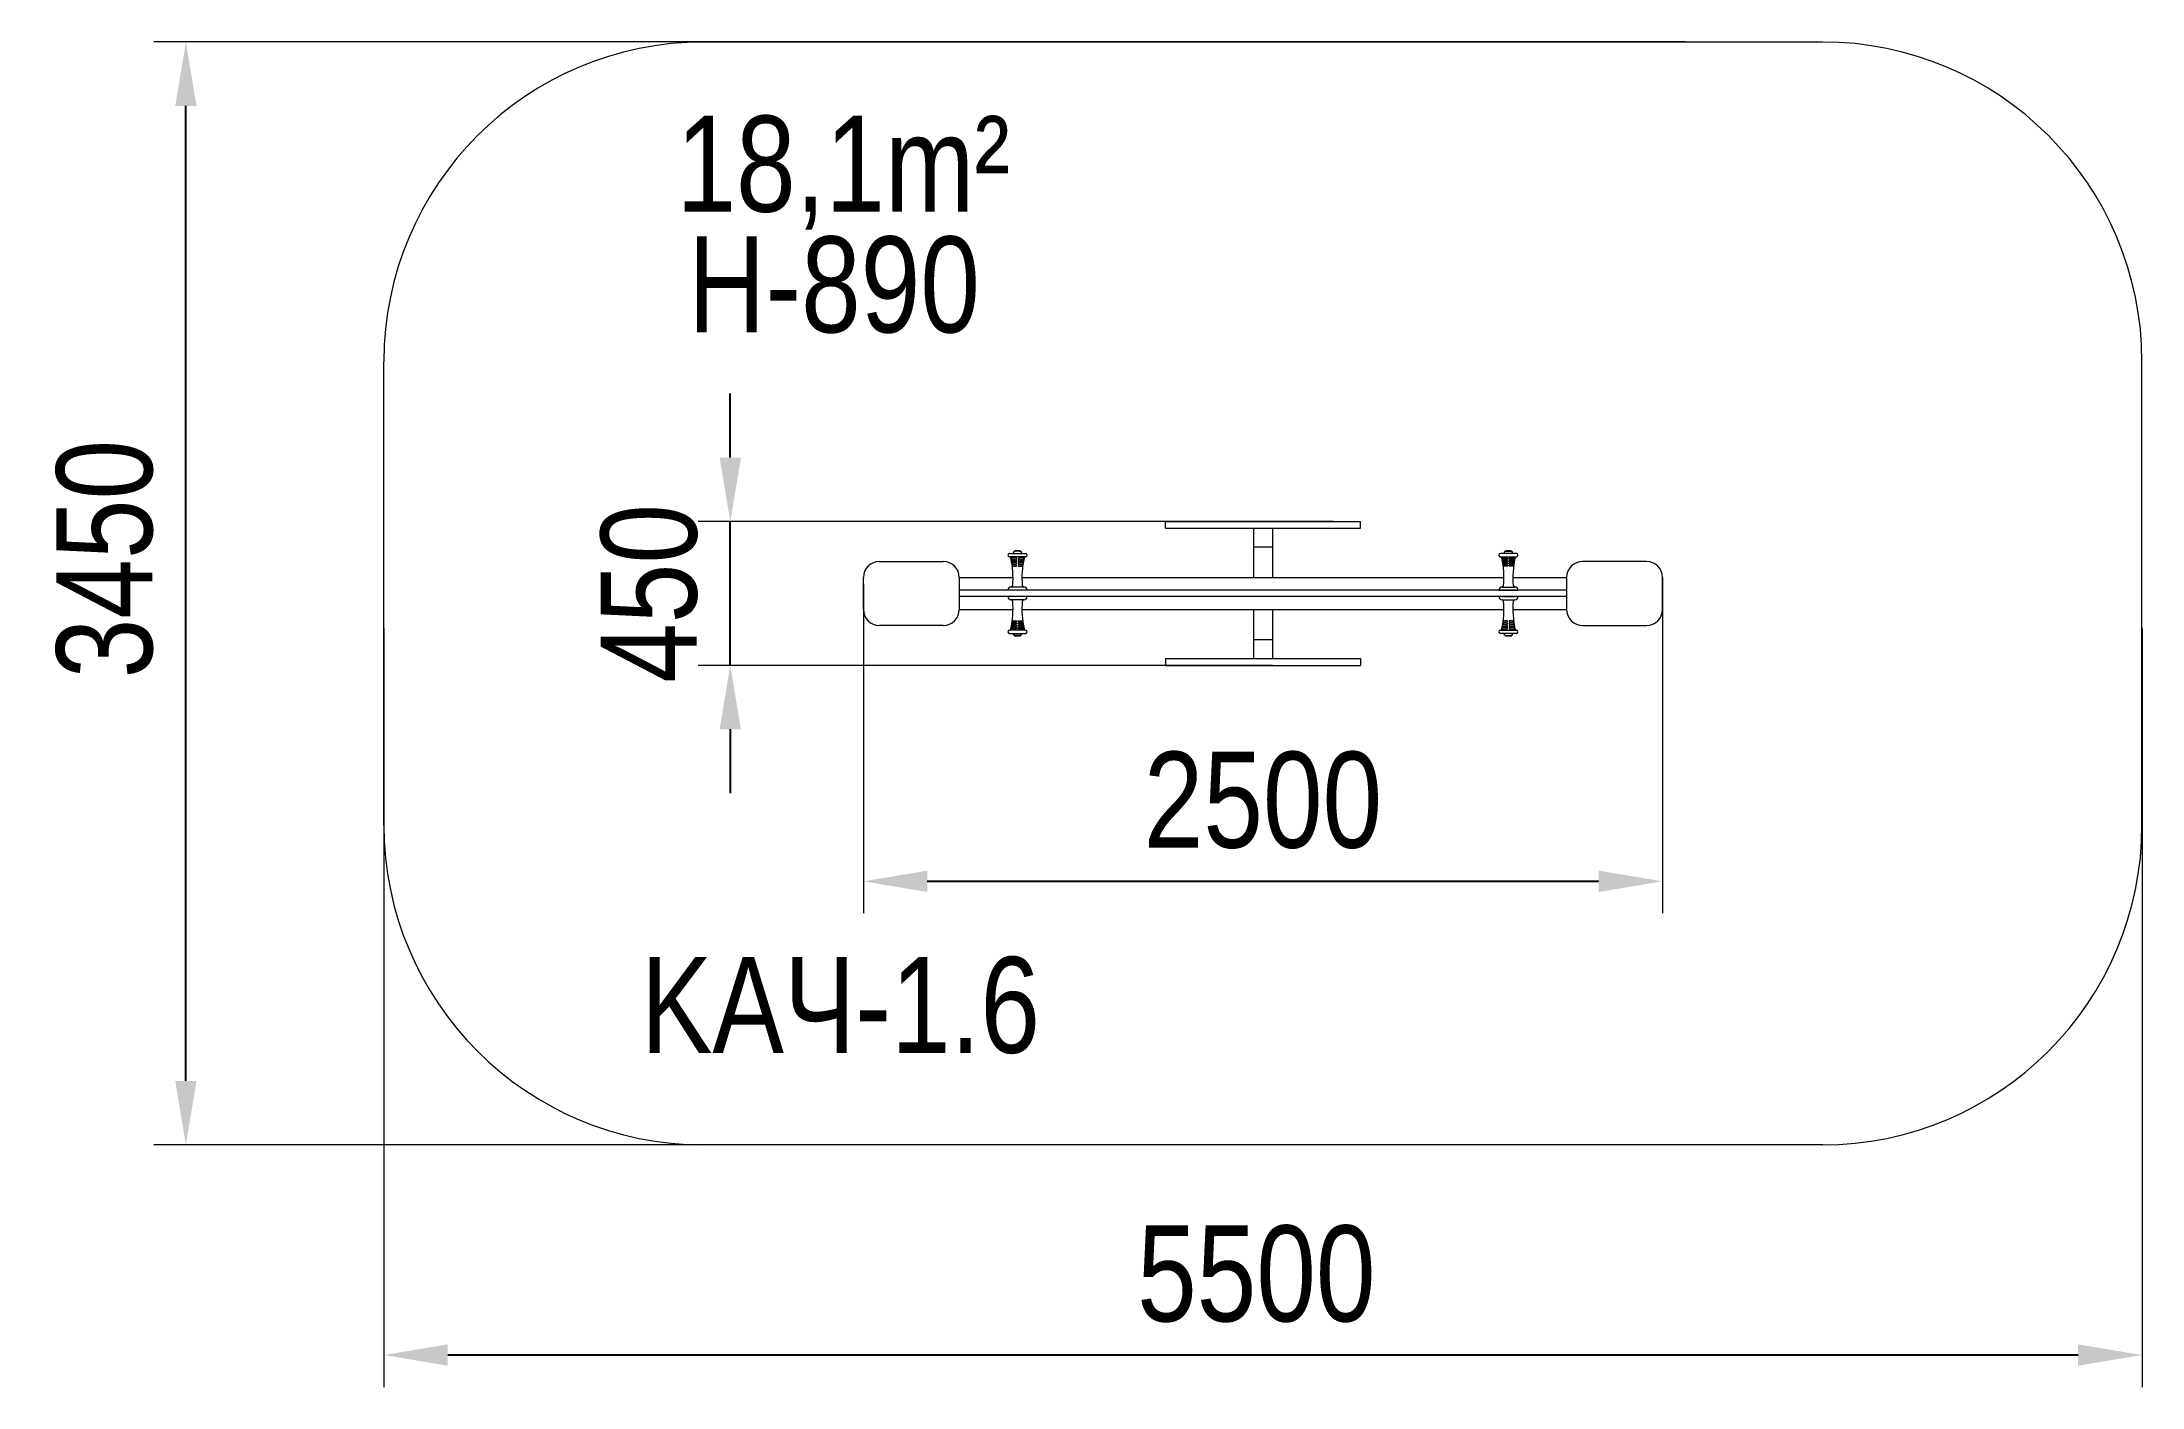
# Model space of a CAD drawing. Header units: millimetres. Extents: x -3665 to 2905, y -2435 to 1772.
import ezdxf

# ---------------------------------------------------------------- set-up
doc = ezdxf.new("R2010")
doc.units = ezdxf.units.MM
for name, color, linetype in [('DIKOM_АРТИКУЛ', 7, 'Continuous'), ('DIKOM_ЗОНА', 80, 'Continuous'), ('DIKOM_ОБЪЕКТ', 7, 'Continuous'), ('DIKOM_РАЗМЕР_ЗОНА', 7, 'Continuous'), ('DIKOM_РАЗМЕР_ОБЪЕКТА', 7, 'Continuous')]:
    doc.layers.add(name, color=color, linetype=linetype)
doc.styles.add('style1', font='arialbd.ttf', dxfattribs={"width": 0.8})
doc.dimstyles.new('1-50', dxfattribs={"dimtxt": 300, "dimasz": 200, "dimexe": 100, "dimexo": 0, "dimgap": 100, "dimtad": 1, "dimtxsty": 'style1', "dimcen": 200, "dimclrd": 7, "dimclre": 7, "dimclrt": 7, "dimadec": 1, "dimazin": 2, "dimtfac": 1, "dimtmove": 0, "dimatfit": 2, "dimfxl": 0, "dimlwd": 25, "dimlwe": 18, "dimarcsym": 0})

msp = doc.modelspace()

# ---------------------------------------------------------------- texts
at = {"layer": 'DIKOM_АРТИКУЛ', "insert": (-1791.216, -1090.191), "char_height": 300, "width": 1537.52147, "attachment_point": 1, "style": 'style1'}
msp.add_mtext('{\\fArial|b0|i0|c204|p34;KAЧ-1.6}', dxfattribs=at)
at = {"layer": 'DIKOM_РАЗМЕР_ОБЪЕКТА', "char_height": 300, "width": 1216.94852, "attachment_point": 1, "style": 'style1'}
for s, insert in [('{\\fArial|b0|i0|c204|p34;18,1m²}', (-1680.128, 1541.17)), ('{\\fArial|b0|i0|c204|p34;H-890}', (-1643.925, 1163.667))]:
    msp.add_mtext(s, dxfattribs=dict(at, insert=insert))

# ---------------------------------------------------------------- blocks, each defined once
blk = doc.blocks.new('*D9')
at = {"layer": 'Defpoints', "color": 0, "transparency": 16777216}
for p in [(-1095.4, 77), (1404.6, 47), (1404.6, -853.6)]:
    blk.add_point(p, dxfattribs=at)
at = {"layer": 'DIKOM_РАЗМЕР_ОБЪЕКТА', "color": 7, "lineweight": 18, "transparency": 16777216}
for p, q in [((-1095.4, 77), (-1095.4, -953.6)), ((1404.6, 47), (1404.6, -953.6))]:
    blk.add_line(p, q, dxfattribs=at)
at = {"layer": 'DIKOM_РАЗМЕР_ОБЪЕКТА', "color": 7, "lineweight": 25, "transparency": 16777216}
blk.add_line((-895.4, -853.6), (1204.6, -853.6), dxfattribs=at)
at = {"layer": 'DIKOM_РАЗМЕР_ОБЪЕКТА', "color": 7, "transparency": 16777216}
for points in [[(-895.4, -820.3), (-895.4, -887), (-1095.4, -853.6)], [(1204.6, -820.3), (1204.6, -887), (1404.6, -853.6)]]:
    blk.add_solid(points, dxfattribs=at)
at = {"layer": 'DIKOM_РАЗМЕР_ОБЪЕКТА', "color": 7, "transparency": 16777216, "insert": (154.6, -600.5), "char_height": 300, "attachment_point": 5, "style": 'style1'}
blk.add_mtext('{\\fArial|b0|i0|c204|p34;2500}', dxfattribs=at)
blk = doc.blocks.new('*D10')
at = {"layer": 'Defpoints', "color": 0, "transparency": 16777216}
for p in [(-1511.8, 272), (375.7, 272), (184.6, -178)]:
    blk.add_point(p, dxfattribs=at)
at = {"layer": 'DIKOM_РАЗМЕР_ОБЪЕКТА', "color": 7, "lineweight": 25, "transparency": 16777216}
for p, q in [((-1511.8, 472), (-1511.8, 672)), ((-1511.8, -178), (-1511.8, 272)), ((-1511.8, -378), (-1511.8, -578))]:
    blk.add_line(p, q, dxfattribs=at)
at = {"layer": 'DIKOM_РАЗМЕР_ОБЪЕКТА', "color": 7, "lineweight": 18, "transparency": 16777216}
for p, q in [((375.7, 272), (-1611.8, 272)), ((184.6, -178), (-1611.8, -178))]:
    blk.add_line(p, q, dxfattribs=at)
at = {"layer": 'DIKOM_РАЗМЕР_ОБЪЕКТА', "color": 7, "transparency": 16777216}
for points in [[(-1545.1, 472), (-1478.4, 472), (-1511.8, 272)], [(-1545.1, -378), (-1478.4, -378), (-1511.8, -178)]]:
    blk.add_solid(points, dxfattribs=at)
at = {"layer": 'DIKOM_РАЗМЕР_ОБЪЕКТА', "color": 7, "transparency": 16777216, "insert": (-1764.9, 47), "char_height": 300, "attachment_point": 5, "rotation": 90, "style": 'style1'}
blk.add_mtext('{\\fArial|b0|i0|c204|p34;450}', dxfattribs=at)
blk = doc.blocks.new('*D11')
at = {"layer": 'Defpoints', "color": 0, "transparency": 16777216}
for p in [(-3214.9, 1772), (1476.5, 1772), (1476.5, -1678)]:
    blk.add_point(p, dxfattribs=at)
at = {"layer": 'DIKOM_РАЗМЕР_ЗОНА', "color": 7, "lineweight": 18, "transparency": 16777216}
for p, q in [((1476.5, 1772), (-3314.9, 1772)), ((1476.5, -1678), (-3314.9, -1678))]:
    blk.add_line(p, q, dxfattribs=at)
at = {"layer": 'DIKOM_РАЗМЕР_ЗОНА', "color": 7, "lineweight": 25, "transparency": 16777216}
blk.add_line((-3214.9, -1478), (-3214.9, 1572), dxfattribs=at)
at = {"layer": 'DIKOM_РАЗМЕР_ЗОНА', "color": 7, "transparency": 16777216}
for points in [[(-3248.2, 1572), (-3181.5, 1572), (-3214.9, 1772)], [(-3248.2, -1478), (-3181.5, -1478), (-3214.9, -1678)]]:
    blk.add_solid(points, dxfattribs=at)
at = {"layer": 'DIKOM_РАЗМЕР_ЗОНА', "color": 7, "transparency": 16777216, "insert": (-3468.1, 154.4), "char_height": 300, "attachment_point": 5, "rotation": 90, "style": 'style1'}
blk.add_mtext('{\\fArial|b0|i0|c204|p34;3450}', dxfattribs=at)
blk = doc.blocks.new('*D12')
at = {"layer": 'Defpoints', "color": 0, "transparency": 16777216}
for p in [(-2595.4, -62.3), (2904.6, -62.3), (-2595.4, -2335.5)]:
    blk.add_point(p, dxfattribs=at)
at = {"layer": 'DIKOM_ЗОНА', "color": 7, "lineweight": 18, "transparency": 16777216}
for p, q in [((-2595.4, -62.3), (-2595.4, -2435.5)), ((2904.6, -62.3), (2904.6, -2435.5))]:
    blk.add_line(p, q, dxfattribs=at)
at = {"layer": 'DIKOM_ЗОНА', "color": 7, "lineweight": 25, "transparency": 16777216}
blk.add_line((2704.6, -2335.5), (-2395.4, -2335.5), dxfattribs=at)
at = {"layer": 'DIKOM_ЗОНА', "color": 7, "transparency": 16777216}
for points in [[(-2395.4, -2302.1), (-2395.4, -2368.8), (-2595.4, -2335.5)], [(2704.6, -2302.1), (2704.6, -2368.8), (2904.6, -2335.5)]]:
    blk.add_solid(points, dxfattribs=at)
at = {"layer": 'DIKOM_ЗОНА', "color": 7, "lineweight": 15, "transparency": 16777216, "insert": (133.9, -2082.3), "char_height": 300, "attachment_point": 5, "style": 'style1'}
blk.add_mtext('{\\fArial|b0|i0|c204|p34;5500}', dxfattribs=at)

# ---------------------------------------------------------------- dimensions: what is measured, and where the dimension line sits
at = {"layer": 'DIKOM_ЗОНА', "color": 3, "lineweight": 15}
dim = msp.add_linear_dim(base=(-2595.42, -2335.465), p1=(2904.58, -62.323), p2=(-2595.42, -62.323), text='{\\fArial|b0|i0|c204|p34;<>}', dimstyle='1-50', dxfattribs=at)
dim.commit()
dim.dimension.update_dxf_attribs({"geometry": '*D12', "text_midpoint": (133.873, -2335.465), "dimtype": 160})
at = {"layer": 'DIKOM_РАЗМЕР_ЗОНА'}
dim = msp.add_linear_dim(base=(-3214.857, 1771.976), p1=(1476.469, -1678.024), p2=(1476.469, 1771.976), angle=90, text='{\\fArial|b0|i0|c204|p34;<>}', dimstyle='1-50', dxfattribs=at)
dim.commit()
dim.dimension.update_dxf_attribs({"geometry": '*D11', "text_midpoint": (-3214.857, 154.378), "dimtype": 160})
at = {"layer": 'DIKOM_РАЗМЕР_ОБЪЕКТА'}
dim = msp.add_linear_dim(base=(-1511.755, 271.976), p1=(184.58, -178.024), p2=(375.701, 271.976), angle=90, text='{\\fArial|b0|i0|c204|p34;450}', dimstyle='1-50', dxfattribs=at)
dim.commit()
dim.dimension.update_dxf_attribs({"geometry": '*D10', "text_midpoint": (-1511.755, 46.976), "dimtype": 160})
dim = msp.add_linear_dim(base=(1404.58, -853.633), p1=(-1095.42, 76.976), p2=(1404.58, 46.976), text='{\\fArial|b0|i0|c204|p34;2500}', dimstyle='1-50', dxfattribs=at)
dim.commit()
dim.dimension.update_dxf_attribs({"geometry": '*D9', "text_midpoint": (154.58, -853.633), "dimtype": 160})

# ---------------------------------------------------------------- linework, layer by layer
at = {"layer": 'DIKOM_ЗОНА', "color": 3, "lineweight": 15}
for p, q in [((1904.58, 1771.976), (-1595.42, 1771.976)), ((-2595.42, -678.024), (-2595.42, 771.976)), ((2904.58, -678.024), (2904.58, 771.976)), ((1904.58, -1678.024), (-1595.42, -1678.024))]:
    msp.add_line(p, q, dxfattribs=at)
for centre, start, end in [((-1595.42, 771.976), 90, 180), ((1904.58, 771.976), 0, 90), ((-1595.42, -678.024), 180, 270), ((1904.58, -678.024), 270, 0)]:
    msp.add_arc(centre, 1000, start, end, dxfattribs=at)
at = {"layer": 'DIKOM_ОБЪЕКТ', "color": 7, "linetype": 'Continuous', "lineweight": 15}
for p, q in [((-150.085, 250.976), (-150.085, 271.976)), ((-150.085, 271.976), (459.245, 271.976)), ((184.58, 271.976), (124.58, 271.976)), ((459.245, 250.976), (459.245, 271.976)), ((-150.085, 250.976), (459.245, 250.976)), ((124.58, 250.976), (124.58, 96.976)), ((184.58, 250.976), (184.58, 96.976)), ((-1045.42, 146.976), (-845.42, 146.976)), ((-587.947, 161.976), (-638.655, 161.976)), ((-638.288, 171.989), (-588.315, 171.989)), ((-617.4, 157.373), (-633.212, 157.373)), ((-632.386, 153.38), (-617.404, 153.38)), ((-617.408, 150.385), (-631.804, 150.385)), ((-631.077, 146.392), (-617.412, 146.392)), ((-617.416, 143.397), (-630.568, 143.397)), ((-629.938, 139.404), (-617.42, 139.404)), ((-617.423, 136.409), (-629.502, 136.409)), ((-628.969, 132.415), (-617.427, 132.415)), ((-602.501, 178.976), (-624.101, 178.976)), ((-620.98, 179.562), (-621.035, 179.557)), ((-617.079, 179.956), (-616.843, 179.972)), ((-614.632, 180.028), (-614.895, 180.028)), ((-614.728, 180.028), (-613.818, 180.028)), ((-613.803, 180.028), (-612.759, 180.028)), ((-613.456, 180.026), (-613.802, 180.027)), ((-612.756, 180.028), (-612.374, 180.028)), ((-612.374, 180.028), (-611.826, 180.028)), ((-609.556, 179.961), (-609.543, 179.963)), ((-593.39, 157.373), (-609.202, 157.373)), ((-609.198, 153.38), (-594.216, 153.38)), ((-594.798, 150.385), (-609.195, 150.385)), ((-609.19, 146.392), (-595.525, 146.392)), ((-596.034, 143.397), (-609.187, 143.397)), ((-609.182, 139.404), (-596.664, 139.404)), ((-597.1, 136.409), (-609.179, 136.409)), ((-609.175, 132.415), (-597.633, 132.415)), ((-608.777, 179.872), (-608.791, 179.873)), ((-608.653, 179.836), (-607.325, 179.782)), ((-607.2, 179.771), (-607.412, 179.784)), ((-606.986, 179.742), (-606.672, 179.604)), ((-606.389, 179.598), (-606.72, 179.708)), ((-606.38, 179.597), (-606.389, 179.598)), ((184.58, 191.976), (124.58, 191.976)), ((897.108, 161.976), (947.816, 161.976)), ((947.448, 171.989), (897.475, 171.989)), ((902.551, 157.373), (918.363, 157.373)), ((918.359, 153.38), (903.376, 153.38)), ((903.958, 150.385), (918.355, 150.385)), ((918.351, 146.392), (904.686, 146.392)), ((905.195, 143.397), (918.347, 143.397)), ((918.343, 139.404), (905.824, 139.404)), ((906.26, 136.409), (918.34, 136.409)), ((918.335, 132.415), (906.793, 132.415)), ((911.662, 178.976), (933.262, 178.976)), ((915.541, 179.597), (915.55, 179.598)), ((915.55, 179.598), (915.881, 179.708)), ((916.146, 179.742), (915.833, 179.604)), ((916.361, 179.771), (916.573, 179.784)), ((917.813, 179.836), (916.486, 179.782)), ((917.937, 179.872), (917.951, 179.873)), ((918.716, 179.961), (918.704, 179.963)), ((921.534, 180.028), (920.987, 180.028)), ((921.917, 180.028), (921.534, 180.028)), ((922.964, 180.028), (921.92, 180.028)), ((922.617, 180.026), (922.963, 180.027)), ((923.889, 180.028), (922.979, 180.028)), ((923.792, 180.028), (924.056, 180.028)), ((926.24, 179.956), (926.004, 179.972)), ((926.56, 157.373), (942.372, 157.373)), ((941.547, 153.38), (926.565, 153.38)), ((926.568, 150.385), (940.965, 150.385)), ((940.238, 146.392), (926.573, 146.392)), ((926.576, 143.397), (939.729, 143.397)), ((939.099, 139.404), (926.581, 139.404)), ((926.584, 136.409), (938.663, 136.409)), ((938.13, 132.415), (926.588, 132.415)), ((930.141, 179.562), (930.196, 179.557)), ((1354.58, 146.976), (1154.58, 146.976)), ((-1095.42, 56.976), (-1095.42, 96.976)), ((-1095.42, -3.024), (-1095.42, 96.976)), ((-795.42, 96.976), (-627.302, 96.976)), ((-795.42, 96.976), (-795.42, -3.024)), ((-593.301, 66.976), (-633.301, 66.976)), ((-599.3, 96.976), (908.461, 96.976)), ((902.462, 66.976), (942.462, 66.976)), ((936.463, 96.976), (1104.58, 96.976)), ((1104.58, 96.976), (1104.58, -3.024)), ((1404.58, 96.976), (1404.58, 56.976)), ((1404.58, -3.024), (1404.58, 96.976)), ((-1095.42, 36.976), (-1095.42, -3.024)), ((1104.58, 56.976), (-795.42, 56.976)), ((1104.58, 36.976), (-795.42, 36.976)), ((-591.301, 56.976), (-635.301, 56.976)), ((-591.301, 36.976), (-635.301, 36.976)), ((-593.301, 26.976), (-633.301, 26.976)), ((892.462, 56.976), (952.462, 56.976)), ((900.462, 56.976), (944.462, 56.976)), ((900.462, 36.976), (944.462, 36.976)), ((902.462, 26.976), (942.462, 26.976)), ((1404.58, 56.976), (1404.58, 36.976)), ((1404.58, -3.024), (1404.58, 36.976)), ((-845.42, -53.024), (-1045.42, -53.024)), ((-795.42, -3.024), (-627.302, -3.024)), ((-617.4, -63.422), (-633.212, -63.422)), ((-632.386, -59.428), (-617.404, -59.428)), ((-617.408, -56.434), (-631.804, -56.434)), ((-631.077, -52.44), (-617.412, -52.44)), ((-617.416, -49.445), (-630.568, -49.445)), ((-629.938, -45.452), (-617.42, -45.452)), ((-617.423, -42.457), (-629.502, -42.457)), ((-628.969, -38.464), (-617.427, -38.464)), ((-593.39, -63.422), (-609.202, -63.422)), ((-609.198, -59.428), (-594.216, -59.428)), ((-594.798, -56.434), (-609.195, -56.434)), ((-609.19, -52.44), (-595.525, -52.44)), ((-596.034, -49.445), (-609.187, -49.445)), ((-609.182, -45.452), (-596.664, -45.452)), ((-597.1, -42.457), (-609.179, -42.457)), ((-609.175, -38.464), (-597.633, -38.464)), ((-599.3, -3.024), (908.461, -3.024)), ((124.58, -3.024), (124.58, -157.024)), ((184.58, -3.024), (184.58, -157.024)), ((902.551, -63.422), (918.363, -63.422)), ((918.359, -59.428), (903.376, -59.428)), ((903.958, -56.434), (918.355, -56.434)), ((918.351, -52.44), (904.686, -52.44)), ((905.195, -49.445), (918.347, -49.445)), ((918.343, -45.452), (905.824, -45.452)), ((906.26, -42.457), (918.34, -42.457)), ((918.335, -38.464), (906.793, -38.464)), ((926.56, -63.422), (942.372, -63.422)), ((941.547, -59.428), (926.565, -59.428)), ((926.568, -56.434), (940.965, -56.434)), ((940.238, -52.44), (926.573, -52.44)), ((926.576, -49.445), (939.729, -49.445)), ((939.099, -45.452), (926.581, -45.452)), ((926.584, -42.457), (938.663, -42.457)), ((938.13, -38.464), (926.588, -38.464)), ((936.463, -3.024), (1104.58, -3.024)), ((1154.58, -53.024), (1354.58, -53.024)), ((-587.947, -68.024), (-638.655, -68.024)), ((-638.288, -78.038), (-588.315, -78.038)), ((-602.501, -85.024), (-624.101, -85.024)), ((-620.98, -85.61), (-621.035, -85.605)), ((-617.079, -86.004), (-616.843, -86.02)), ((-614.632, -86.076), (-614.895, -86.077)), ((-614.728, -86.077), (-613.818, -86.077)), ((-613.803, -86.077), (-612.759, -86.077)), ((-613.456, -86.075), (-613.802, -86.076)), ((-612.756, -86.077), (-612.374, -86.077)), ((-612.374, -86.077), (-611.826, -86.077)), ((-609.556, -86.009), (-609.543, -86.012)), ((-608.777, -85.92), (-608.791, -85.921)), ((-608.653, -85.884), (-607.325, -85.83)), ((-607.2, -85.819), (-607.412, -85.833)), ((-606.986, -85.79), (-606.672, -85.653)), ((-606.389, -85.647), (-606.72, -85.757)), ((-606.38, -85.645), (-606.389, -85.647)), ((184.58, -98.024), (124.58, -98.024)), ((897.108, -68.024), (947.816, -68.024)), ((947.448, -78.038), (897.475, -78.038)), ((911.662, -85.024), (933.262, -85.024)), ((915.541, -85.645), (915.55, -85.647)), ((915.55, -85.647), (915.881, -85.757)), ((916.146, -85.79), (915.833, -85.653)), ((916.361, -85.819), (916.573, -85.833)), ((917.813, -85.884), (916.486, -85.83)), ((917.937, -85.92), (917.951, -85.921)), ((918.716, -86.009), (918.704, -86.012)), ((921.534, -86.077), (920.987, -86.077)), ((921.917, -86.077), (921.534, -86.077)), ((922.964, -86.077), (921.92, -86.077)), ((922.617, -86.075), (922.963, -86.076)), ((923.889, -86.077), (922.979, -86.077)), ((923.792, -86.076), (924.056, -86.077)), ((926.24, -86.004), (926.004, -86.02)), ((930.141, -85.61), (930.196, -85.605)), ((-150.085, -157.024), (-150.085, -178.024)), ((-150.085, -157.024), (459.245, -157.024)), ((-150.085, -178.024), (459.245, -178.024)), ((184.58, -178.024), (124.58, -178.024)), ((459.245, -157.024), (459.245, -178.024))]:
    msp.add_line(p, q, dxfattribs=at)
at = {"layer": 'DIKOM_ОБЪЕКТ', "color": 7, "linetype": 'Continuous', "lineweight": 15, "flags": 128}
for points in [[(-607.061, 179.756), (-607.056, 179.755), (-607.052, 179.755)], [(916.221, 179.756), (916.217, 179.755), (916.212, 179.755)], [(-607.061, -85.804), (-607.056, -85.804), (-607.052, -85.803)], [(916.221, -85.804), (916.217, -85.804), (916.212, -85.803)]]:
    msp.add_lwpolyline(points, dxfattribs=at)
at = {"layer": 'DIKOM_ОБЪЕКТ', "color": 7, "linetype": 'Continuous', "lineweight": 15}
for centre, radius, start, end in [((-1045.42, 96.976), 50, 90, 180), ((-845.42, 96.976), 50, 0, 90), ((-638.288, 166.976), 5.013, 90, 265.7975314), ((-638.655, 156.976), 5, 11.9364347, 90), ((-926.16, 96.198), 298.859, 355.2718469, 11.9364347), ((-609.624, 166.816), 18.677, 139.3788429, 163.9326172), ((-614.776, 138.193), 41.836, 98.5294912, 102.879622), ((-614.776, 138.193), 41.836, 95.4931741, 96.6048511), ((-614.776, 138.193), 41.836, 93.4709161, 94.6614731), ((-614.776, 138.193), 41.836, 91.6859543, 92.8331817), ((-614.776, 138.193), 41.836, 90.7125893, 91.048861), ((-611.826, 138.193), 41.836, 87.5252584, 90), ((-611.826, 138.193), 41.836, 85.7892618, 86.9049027), ((-611.826, 138.193), 41.836, 83.9415734, 85.1504334), ((-611.826, 138.193), 41.836, 81.9079961, 82.9871736), ((-611.826, 138.193), 41.836, 77.120378, 80.8258507), ((-616.978, 166.816), 18.677, 16.0673828, 40.6211571), ((-300.442, 96.198), 298.859, 168.0635653, 184.7281531), ((-587.947, 156.976), 5, 90, 168.0635653), ((-588.315, 166.976), 5.013, 274.2024686, 90), ((897.475, 166.976), 5.013, 90, 265.7975314), ((897.108, 156.976), 5, 11.9364347, 90), ((609.603, 96.198), 298.859, 355.2718469, 11.9364347), ((926.138, 166.816), 18.677, 139.3788429, 163.9326172), ((920.987, 138.193), 41.836, 99.1741493, 102.879622), ((920.987, 138.193), 41.836, 97.0128264, 98.0920039), ((920.987, 138.193), 41.836, 94.8495666, 96.0584266), ((920.987, 138.193), 41.836, 93.0950973, 94.2107382), ((920.987, 138.193), 41.836, 90, 92.4747416), ((923.936, 138.193), 41.836, 88.951139, 89.2874107), ((923.936, 138.193), 41.836, 87.1668183, 88.3140457), ((923.936, 138.193), 41.836, 85.3385269, 86.5290839), ((923.936, 138.193), 41.836, 83.3951489, 84.5068259), ((923.936, 138.193), 41.836, 77.120378, 81.4705088), ((918.785, 166.816), 18.677, 16.0673828, 40.6211571), ((1235.32, 96.198), 298.859, 168.0635653, 184.7281531), ((947.816, 156.976), 5, 90, 168.0635653), ((947.448, 166.976), 5.013, 274.2024686, 90), ((1154.58, 96.976), 50, 90, 180), ((1354.58, 96.976), 50, 0, 90), ((-633.301, 56.976), 10, 90, 180), ((-633.301, 71.976), 5, 270, 355.2718469), ((-593.301, 71.976), 5, 184.7281531, 270), ((-593.301, 56.976), 10, 0, 90), ((902.462, 56.976), 10, 90, 180), ((902.462, 71.976), 5, 270, 355.2718469), ((942.462, 71.976), 5, 184.7281531, 270), ((942.462, 56.976), 10, 0, 90), ((-633.301, 36.976), 10, 180, 270), ((-926.16, -2.246), 298.859, 348.0635653, 4.7281531), ((-633.301, 21.976), 5, 4.7281531, 90), ((-300.442, -2.246), 298.859, 175.2718469, 191.9364347), ((-593.301, 21.976), 5, 90, 175.2718469), ((-593.301, 36.976), 10, 270, 0), ((902.462, 36.976), 10, 180, 270), ((609.603, -2.246), 298.859, 348.0635653, 4.7281531), ((902.462, 21.976), 5, 4.7281531, 90), ((1235.32, -2.246), 298.859, 175.2718469, 191.9364347), ((942.462, 21.976), 5, 90, 175.2718469), ((942.462, 36.976), 10, 270, 0), ((-1045.42, -3.024), 50, 180, 270), ((-845.42, -3.024), 50, 270, 0), ((-638.655, -63.024), 5, 270, 348.0635653), ((-587.947, -63.024), 5, 191.9364347, 270), ((897.108, -63.024), 5, 270, 348.0635653), ((947.816, -63.024), 5, 191.9364347, 270), ((1154.58, -3.024), 50, 180, 270), ((1354.58, -3.024), 50, 270, 0), ((-638.288, -73.024), 5.013, 94.2024686, 270), ((-609.624, -72.864), 18.677, 196.0673828, 220.6211571), ((-614.776, -44.241), 41.836, 257.120378, 261.4705088), ((-614.776, -44.241), 41.836, 263.3951489, 264.5068259), ((-614.776, -44.241), 41.836, 265.3385269, 266.5290839), ((-614.776, -44.241), 41.836, 267.1668183, 268.3140457), ((-614.776, -44.241), 41.836, 268.951139, 269.2874107), ((-611.826, -44.241), 41.836, 270, 272.4747416), ((-611.826, -44.241), 41.836, 273.0950973, 274.2107382), ((-611.826, -44.241), 41.836, 274.8495666, 276.0584266), ((-611.826, -44.241), 41.836, 277.0128264, 278.0920039), ((-611.826, -44.241), 41.836, 279.1741493, 282.879622), ((-616.978, -72.864), 18.677, 319.3788429, 343.9326172), ((-588.315, -73.024), 5.013, 270, 85.7975314), ((897.475, -73.024), 5.013, 94.2024686, 270), ((926.138, -72.864), 18.677, 196.0673828, 220.6211571), ((920.987, -44.241), 41.836, 257.120378, 260.8258507), ((920.987, -44.241), 41.836, 261.9079961, 262.9871736), ((920.987, -44.241), 41.836, 263.9415734, 265.1504334), ((920.987, -44.241), 41.836, 265.7892618, 266.9049027), ((920.987, -44.241), 41.836, 267.5252584, 270), ((923.936, -44.241), 41.836, 270.7125893, 271.048861), ((923.936, -44.241), 41.836, 271.6859543, 272.8331817), ((923.936, -44.241), 41.836, 273.4709161, 274.6614731), ((923.936, -44.241), 41.836, 275.4931741, 276.6048511), ((923.936, -44.241), 41.836, 278.5294912, 282.879622), ((918.785, -72.864), 18.677, 319.3788429, 343.9326172), ((947.448, -73.024), 5.013, 270, 85.7975314)]:
    msp.add_arc(centre, radius, start, end, dxfattribs=at)
for points, knots in [([(-633.212, 157.373), (-633.252, 157.373), (-633.282, 157.336), (-633.316, 157.189), (-633.32, 157.078), (-633.309, 156.87), (-633.302, 156.793), (-633.284, 156.629), (-633.273, 156.543), (-633.245, 156.36), (-633.229, 156.264), (-633.195, 156.072), (-633.176, 155.975), (-633.155, 155.876)], [0, 0, 0, 0, 0.25, 0.25, 0.5, 0.5, 0.625, 0.625, 0.75, 0.75, 0.875, 0.875, 1, 1, 1, 1]), ([(-632.952, 154.878), (-632.911, 154.676), (-632.866, 154.476), (-632.795, 154.204), (-632.771, 154.117), (-632.722, 153.954), (-632.697, 153.879), (-632.648, 153.742), (-632.622, 153.68), (-632.573, 153.574), (-632.549, 153.529), (-632.476, 153.418), (-632.43, 153.38), (-632.386, 153.38)], [0, 0, 0, 0, 0.25, 0.25, 0.375, 0.375, 0.5, 0.5, 0.625, 0.625, 0.75, 0.75, 1, 1, 1, 1]), ([(-631.804, 150.385), (-631.848, 150.385), (-631.882, 150.348), (-631.924, 150.202), (-631.933, 150.092), (-631.93, 149.885), (-631.926, 149.808), (-631.913, 149.644), (-631.904, 149.557), (-631.882, 149.374), (-631.869, 149.278), (-631.839, 149.085), (-631.823, 148.987), (-631.805, 148.888)], [0, 0, 0, 0, 0.25, 0.25, 0.5, 0.5, 0.625, 0.625, 0.75, 0.75, 0.875, 0.875, 1, 1, 1, 1]), ([(-631.626, 147.889), (-631.59, 147.686), (-631.549, 147.486), (-631.484, 147.214), (-631.461, 147.126), (-631.414, 146.963), (-631.391, 146.888), (-631.343, 146.752), (-631.318, 146.69), (-631.27, 146.584), (-631.245, 146.539), (-631.172, 146.429), (-631.123, 146.392), (-631.077, 146.392)], [0, 0, 0, 0, 0.25, 0.25, 0.375, 0.375, 0.5, 0.5, 0.625, 0.625, 0.75, 0.75, 1, 1, 1, 1]), ([(-630.568, 143.397), (-630.615, 143.397), (-630.652, 143.36), (-630.704, 143.215), (-630.718, 143.106), (-630.723, 142.899), (-630.721, 142.822), (-630.714, 142.658), (-630.708, 142.571), (-630.691, 142.388), (-630.68, 142.291), (-630.656, 142.098), (-630.642, 141.999), (-630.626, 141.899)], [0, 0, 0, 0, 0.25, 0.25, 0.5, 0.5, 0.625, 0.625, 0.75, 0.75, 0.875, 0.875, 1, 1, 1, 1]), ([(-630.472, 140.901), (-630.44, 140.697), (-630.404, 140.497), (-630.343, 140.223), (-630.322, 140.135), (-630.278, 139.972), (-630.256, 139.898), (-630.209, 139.761), (-630.185, 139.7), (-630.137, 139.594), (-630.113, 139.549), (-630.038, 139.441), (-629.988, 139.404), (-629.938, 139.404)], [0, 0, 0, 0, 0.25, 0.25, 0.375, 0.375, 0.5, 0.5, 0.625, 0.625, 0.75, 0.75, 1, 1, 1, 1]), ([(-629.502, 136.409), (-629.552, 136.409), (-629.593, 136.372), (-629.653, 136.228), (-629.673, 136.119), (-629.685, 135.913), (-629.686, 135.836), (-629.684, 135.672), (-629.681, 135.585), (-629.669, 135.402), (-629.661, 135.305), (-629.642, 135.11), (-629.63, 135.011), (-629.617, 134.911)], [0, 0, 0, 0, 0.25, 0.25, 0.5, 0.5, 0.625, 0.625, 0.75, 0.75, 0.875, 0.875, 1, 1, 1, 1]), ([(-629.486, 133.913), (-629.46, 133.708), (-629.427, 133.507), (-629.372, 133.233), (-629.352, 133.144), (-629.311, 132.982), (-629.29, 132.907), (-629.245, 132.771), (-629.222, 132.709), (-629.174, 132.604), (-629.149, 132.56), (-629.074, 132.452), (-629.022, 132.415), (-628.969, 132.415)], [0, 0, 0, 0, 0.25, 0.25, 0.375, 0.375, 0.5, 0.5, 0.625, 0.625, 0.75, 0.75, 1, 1, 1, 1]), ([(-621.035, 179.557), (-620.832, 179.587), (-620.437, 179.644), (-620.041, 179.693), (-619.847, 179.717)], [0, 0, 0, 0, 0.51226591, 1, 1, 1, 1]), ([(-619.769, 179.729), (-619.889, 179.715), (-620.134, 179.685), (-620.379, 179.651), (-620.505, 179.634)], [0, 0, 0, 0, 0.48840515, 1, 1, 1, 1]), ([(-619.847, 179.717), (-619.65, 179.74), (-619.323, 179.778), (-618.855, 179.827), (-618.466, 179.865), (-618.279, 179.881), (-618.176, 179.89)], [0, 0, 0, 0, 0.32050704, 0.53075483, 0.74102487, 1, 1, 1, 1]), ([(-618.465, 179.864), (-618.465, 179.864), (-618.504, 179.862), (-618.659, 179.848), (-618.901, 179.825), (-619.214, 179.792), (-619.507, 179.76), (-619.697, 179.738), (-619.769, 179.729)], [0, 0, 0, 0, 0.00121393, 0.23381495, 0.42287078, 0.61297037, 0.85535983, 1, 1, 1, 1]), ([(-617.11, 179.954), (-617.126, 179.955), (-617.264, 179.964), (-617.402, 179.946), (-617.524, 179.93)], [0, 0, 0, 0, 0.11469752, 1, 1, 1, 1]), ([(-617.524, 179.93), (-617.453, 179.934), (-617.305, 179.944), (-617.157, 179.952), (-617.079, 179.956)], [0, 0, 0, 0, 0.47607158, 1, 1, 1, 1]), ([(-617.427, 132.415), (-617.229, 132.415), (-617.031, 132.453), (-616.664, 132.596), (-616.492, 132.704), (-616.275, 132.908), (-616.209, 132.984), (-616.093, 133.147), (-616.044, 133.234), (-615.963, 133.417), (-615.932, 133.514), (-615.89, 133.711), (-615.879, 133.811), (-615.879, 133.913)], [0, 0, 0, 0, 0.25, 0.25, 0.5, 0.5, 0.625, 0.625, 0.75, 0.75, 0.875, 0.875, 1, 1, 1, 1]), ([(-615.878, 134.911), (-615.878, 135.112), (-615.921, 135.312), (-616.08, 135.677), (-616.199, 135.846), (-616.417, 136.052), (-616.497, 136.114), (-616.666, 136.22), (-616.754, 136.265), (-616.939, 136.337), (-617.036, 136.364), (-617.228, 136.4), (-617.325, 136.409), (-617.423, 136.409)], [0, 0, 0, 0, 0.25, 0.25, 0.5, 0.5, 0.625, 0.625, 0.75, 0.75, 0.875, 0.875, 1, 1, 1, 1]), ([(-617.42, 139.404), (-617.22, 139.404), (-617.022, 139.441), (-616.655, 139.586), (-616.484, 139.694), (-616.268, 139.898), (-616.202, 139.975), (-616.087, 140.137), (-616.038, 140.224), (-615.957, 140.407), (-615.926, 140.504), (-615.885, 140.699), (-615.874, 140.799), (-615.874, 140.901)], [0, 0, 0, 0, 0.25, 0.25, 0.5, 0.5, 0.625, 0.625, 0.75, 0.75, 0.875, 0.875, 1, 1, 1, 1]), ([(-615.874, 141.899), (-615.874, 142.099), (-615.915, 142.298), (-616.073, 142.663), (-616.191, 142.831), (-616.408, 143.038), (-616.489, 143.1), (-616.657, 143.207), (-616.746, 143.252), (-616.931, 143.324), (-617.027, 143.352), (-617.22, 143.388), (-617.317, 143.397), (-617.416, 143.397)], [0, 0, 0, 0, 0.25, 0.25, 0.5, 0.5, 0.625, 0.625, 0.75, 0.75, 0.875, 0.875, 1, 1, 1, 1]), ([(-617.412, 146.392), (-617.212, 146.392), (-617.013, 146.43), (-616.646, 146.576), (-616.475, 146.684), (-616.26, 146.889), (-616.194, 146.965), (-616.08, 147.128), (-616.032, 147.214), (-615.952, 147.397), (-615.921, 147.494), (-615.88, 147.688), (-615.869, 147.788), (-615.869, 147.889)], [0, 0, 0, 0, 0.25, 0.25, 0.5, 0.5, 0.625, 0.625, 0.75, 0.75, 0.875, 0.875, 1, 1, 1, 1]), ([(-615.869, 148.888), (-615.869, 148.987), (-615.879, 149.085), (-615.919, 149.28), (-615.949, 149.376), (-616.066, 149.649), (-616.184, 149.817), (-616.399, 150.024), (-616.48, 150.086), (-616.648, 150.194), (-616.736, 150.239), (-616.922, 150.312), (-617.018, 150.34), (-617.211, 150.376), (-617.309, 150.385), (-617.408, 150.385)], [0, 0, 0, 0, 0.125, 0.125, 0.25, 0.25, 0.5, 0.5, 0.625, 0.625, 0.75, 0.75, 0.875, 0.875, 1, 1, 1, 1]), ([(-617.404, 153.38), (-617.203, 153.38), (-617.004, 153.419), (-616.637, 153.565), (-616.466, 153.675), (-616.252, 153.88), (-616.187, 153.956), (-616.073, 154.119), (-616.025, 154.205), (-615.946, 154.387), (-615.916, 154.484), (-615.875, 154.678), (-615.865, 154.777), (-615.864, 154.878)], [0, 0, 0, 0, 0.25, 0.25, 0.5, 0.5, 0.625, 0.625, 0.75, 0.75, 0.875, 0.875, 1, 1, 1, 1]), ([(-615.864, 155.876), (-615.864, 155.975), (-615.874, 156.073), (-615.913, 156.266), (-615.943, 156.362), (-616.06, 156.634), (-616.176, 156.802), (-616.391, 157.01), (-616.47, 157.073), (-616.639, 157.181), (-616.727, 157.226), (-616.912, 157.3), (-617.009, 157.328), (-617.203, 157.364), (-617.301, 157.373), (-617.4, 157.373)], [0, 0, 0, 0, 0.125, 0.125, 0.25, 0.25, 0.5, 0.5, 0.625, 0.625, 0.75, 0.75, 0.875, 0.875, 1, 1, 1, 1]), ([(-615.802, 180.007), (-615.839, 180.009), (-615.998, 180.018), (-616.157, 180.003), (-616.279, 179.991)], [0, 0, 0, 0, 0.23326956, 1, 1, 1, 1]), ([(-616.279, 179.991), (-616.207, 179.994), (-616.059, 179.999), (-615.911, 180.003), (-615.834, 180.005)], [0, 0, 0, 0, 0.48372752, 1, 1, 1, 1]), ([(-615.834, 180.005), (-615.776, 180.01), (-615.679, 180.019), (-615.581, 180.02), (-615.542, 180.021)], [0, 0, 0, 0, 0.5965998, 1, 1, 1, 1]), ([(-615.296, 180.023), (-614.94, 180.026), (-614.535, 180.03), (-614.13, 180.027), (-614.082, 180.026)], [0, 0, 0, 0, 0.88093043, 1, 1, 1, 1]), ([(-614.082, 180.026), (-613.978, 180.026), (-613.769, 180.027), (-613.561, 180.026), (-613.456, 180.026)], [0, 0, 0, 0, 0.49982743, 1, 1, 1, 1]), ([(-612.763, 180.028), (-612.685, 180.027), (-612.529, 180.027), (-612.091, 180.017), (-611.747, 180.009), (-611.573, 180.004)], [0, 0, 0, 0, 0.33172025, 0.66120634, 1, 1, 1, 1]), ([(-611.483, 180.012), (-611.63, 180.015), (-611.9, 180.021), (-612.214, 180.027), (-612.395, 180.029), (-612.457, 180.028), (-612.44, 180.027), (-612.437, 180.027)], [0, 0, 0, 0, 0.27430909, 0.50581814, 0.73735946, 0.95613348, 1, 1, 1, 1]), ([(-611.573, 180.004), (-611.366, 179.999), (-610.985, 179.988), (-610.447, 179.974), (-610.017, 179.965), (-609.702, 179.96), (-609.604, 179.96), (-609.556, 179.961)], [0, 0, 0, 0, 0.22528726, 0.41293395, 0.60008446, 0.8000746, 1, 1, 1, 1]), ([(-610, 179.984), (-610.058, 179.984), (-610.151, 179.983), (-610.469, 179.988), (-610.823, 179.996), (-611.18, 180.005), (-611.398, 180.01), (-611.483, 180.012)], [0, 0, 0, 0, 0.30184842, 0.49140565, 0.68108801, 0.87643234, 1, 1, 1, 1]), ([(-609.202, 157.373), (-609.4, 157.373), (-609.599, 157.336), (-609.968, 157.189), (-610.141, 157.078), (-610.356, 156.87), (-610.421, 156.793), (-610.534, 156.629), (-610.582, 156.543), (-610.66, 156.36), (-610.689, 156.264), (-610.729, 156.072), (-610.738, 155.975), (-610.738, 155.876)], [0, 0, 0, 0, 0.25, 0.25, 0.5, 0.5, 0.625, 0.625, 0.75, 0.75, 0.875, 0.875, 1, 1, 1, 1]), ([(-610.738, 154.878), (-610.738, 154.676), (-610.695, 154.476), (-610.577, 154.204), (-610.527, 154.117), (-610.414, 153.954), (-610.349, 153.879), (-610.207, 153.742), (-610.127, 153.68), (-609.961, 153.574), (-609.873, 153.529), (-609.596, 153.418), (-609.399, 153.38), (-609.198, 153.38)], [0, 0, 0, 0, 0.25, 0.25, 0.375, 0.375, 0.5, 0.5, 0.625, 0.625, 0.75, 0.75, 1, 1, 1, 1]), ([(-609.195, 150.385), (-609.392, 150.385), (-609.59, 150.348), (-609.959, 150.202), (-610.132, 150.092), (-610.347, 149.885), (-610.414, 149.808), (-610.527, 149.644), (-610.575, 149.557), (-610.654, 149.374), (-610.684, 149.278), (-610.723, 149.085), (-610.733, 148.987), (-610.733, 148.888)], [0, 0, 0, 0, 0.25, 0.25, 0.5, 0.5, 0.625, 0.625, 0.75, 0.75, 0.875, 0.875, 1, 1, 1, 1]), ([(-610.733, 147.889), (-610.733, 147.686), (-610.689, 147.486), (-610.57, 147.214), (-610.521, 147.126), (-610.406, 146.963), (-610.342, 146.888), (-610.198, 146.752), (-610.119, 146.69), (-609.952, 146.584), (-609.864, 146.539), (-609.587, 146.429), (-609.391, 146.392), (-609.19, 146.392)], [0, 0, 0, 0, 0.25, 0.25, 0.375, 0.375, 0.5, 0.5, 0.625, 0.625, 0.75, 0.75, 1, 1, 1, 1]), ([(-609.187, 143.397), (-609.383, 143.397), (-609.581, 143.36), (-609.949, 143.215), (-610.123, 143.106), (-610.339, 142.899), (-610.406, 142.822), (-610.52, 142.658), (-610.569, 142.571), (-610.648, 142.388), (-610.678, 142.291), (-610.718, 142.098), (-610.729, 141.999), (-610.728, 141.899)], [0, 0, 0, 0, 0.25, 0.25, 0.5, 0.5, 0.625, 0.625, 0.75, 0.75, 0.875, 0.875, 1, 1, 1, 1]), ([(-610.728, 140.901), (-610.728, 140.697), (-610.684, 140.497), (-610.564, 140.223), (-610.514, 140.135), (-610.399, 139.972), (-610.334, 139.898), (-610.189, 139.761), (-610.11, 139.7), (-609.943, 139.594), (-609.855, 139.549), (-609.577, 139.441), (-609.382, 139.404), (-609.182, 139.404)], [0, 0, 0, 0, 0.25, 0.25, 0.375, 0.375, 0.5, 0.5, 0.625, 0.625, 0.75, 0.75, 1, 1, 1, 1]), ([(-609.179, 136.409), (-609.375, 136.409), (-609.572, 136.372), (-609.941, 136.228), (-610.114, 136.119), (-610.331, 135.913), (-610.398, 135.836), (-610.514, 135.672), (-610.562, 135.585), (-610.642, 135.402), (-610.673, 135.305), (-610.714, 135.11), (-610.724, 135.011), (-610.724, 134.911)], [0, 0, 0, 0, 0.25, 0.25, 0.5, 0.5, 0.625, 0.625, 0.75, 0.75, 0.875, 0.875, 1, 1, 1, 1]), ([(-610.723, 133.913), (-610.723, 133.708), (-610.679, 133.507), (-610.558, 133.233), (-610.507, 133.144), (-610.392, 132.982), (-610.326, 132.907), (-610.181, 132.771), (-610.101, 132.709), (-609.934, 132.604), (-609.846, 132.56), (-609.569, 132.452), (-609.374, 132.415), (-609.175, 132.415)], [0, 0, 0, 0, 0.25, 0.25, 0.375, 0.375, 0.5, 0.5, 0.625, 0.625, 0.75, 0.75, 1, 1, 1, 1]), ([(-609.966, 179.986), (-609.962, 179.985), (-609.944, 179.984), (-609.976, 179.984), (-610, 179.984)], [0, 0, 0, 0, 0.21851262, 1, 1, 1, 1]), ([(-609.535, 179.966), (-609.584, 179.968), (-609.664, 179.972), (-609.874, 179.98), (-609.954, 179.983)], [0, 0, 0, 0, 0.6185909, 1, 1, 1, 1]), ([(-608.755, 179.91), (-608.83, 179.916), (-609.026, 179.933), (-609.223, 179.909), (-609.345, 179.894)], [0, 0, 0, 0, 0.37929698, 1, 1, 1, 1]), ([(-609.345, 179.894), (-609.226, 179.885), (-608.996, 179.867), (-608.765, 179.846), (-608.653, 179.836)], [0, 0, 0, 0, 0.51307172, 1, 1, 1, 1]), ([(-607.325, 179.782), (-607.28, 179.777), (-607.211, 179.771), (-607.122, 179.762), (-607.081, 179.758), (-607.061, 179.756)], [0, 0, 0, 0, 0.49974445, 0.74976823, 1, 1, 1, 1]), ([(-607.052, 179.755), (-607.041, 179.753), (-607.026, 179.751), (-607.003, 179.746), (-606.991, 179.743), (-606.986, 179.742)], [0, 0, 0, 0, 0.4999551, 0.74997347, 1, 1, 1, 1]), ([(-606.751, 179.719), (-606.826, 179.728), (-606.922, 179.739), (-607.017, 179.75), (-607.038, 179.752)], [0, 0, 0, 0, 0.78691093, 1, 1, 1, 1]), ([(-606.672, 179.604), (-606.579, 179.591), (-606.373, 179.561), (-606.168, 179.529), (-606.056, 179.512)], [0, 0, 0, 0, 0.45603306, 1, 1, 1, 1]), ([(-605.768, 179.587), (-605.87, 179.599), (-606.074, 179.623), (-606.278, 179.606), (-606.38, 179.597)], [0, 0, 0, 0, 0.50017742, 1, 1, 1, 1]), ([(-606.056, 179.512), (-605.934, 179.528), (-605.69, 179.561), (-605.446, 179.534), (-605.324, 179.52)], [0, 0, 0, 0, 0.50015562, 1, 1, 1, 1]), ([(-605.324, 179.52), (-605.407, 179.533), (-605.555, 179.556), (-605.703, 179.578), (-605.768, 179.587)], [0, 0, 0, 0, 0.56312486, 1, 1, 1, 1]), ([(-597.633, 132.415), (-597.58, 132.415), (-597.528, 132.453), (-597.428, 132.596), (-597.379, 132.704), (-597.312, 132.908), (-597.29, 132.984), (-597.249, 133.147), (-597.23, 133.234), (-597.193, 133.417), (-597.175, 133.514), (-597.144, 133.711), (-597.129, 133.811), (-597.116, 133.913)], [0, 0, 0, 0, 0.25, 0.25, 0.5, 0.5, 0.625, 0.625, 0.75, 0.75, 0.875, 0.875, 1, 1, 1, 1]), ([(-596.985, 134.911), (-596.959, 135.112), (-596.939, 135.312), (-596.916, 135.677), (-596.913, 135.846), (-596.925, 136.052), (-596.932, 136.114), (-596.952, 136.22), (-596.964, 136.265), (-596.994, 136.337), (-597.012, 136.364), (-597.052, 136.4), (-597.075, 136.409), (-597.1, 136.409)], [0, 0, 0, 0, 0.25, 0.25, 0.5, 0.5, 0.625, 0.625, 0.75, 0.75, 0.875, 0.875, 1, 1, 1, 1]), ([(-596.664, 139.404), (-596.614, 139.404), (-596.564, 139.441), (-596.465, 139.586), (-596.416, 139.694), (-596.346, 139.898), (-596.323, 139.975), (-596.28, 140.137), (-596.259, 140.224), (-596.218, 140.407), (-596.199, 140.504), (-596.163, 140.699), (-596.146, 140.799), (-596.131, 140.901)], [0, 0, 0, 0, 0.25, 0.25, 0.5, 0.5, 0.625, 0.625, 0.75, 0.75, 0.875, 0.875, 1, 1, 1, 1]), ([(-595.976, 141.899), (-595.945, 142.099), (-595.919, 142.298), (-595.886, 142.663), (-595.878, 142.831), (-595.883, 143.038), (-595.887, 143.1), (-595.901, 143.207), (-595.911, 143.252), (-595.937, 143.324), (-595.953, 143.352), (-595.99, 143.388), (-596.01, 143.397), (-596.034, 143.397)], [0, 0, 0, 0, 0.25, 0.25, 0.5, 0.5, 0.625, 0.625, 0.75, 0.75, 0.875, 0.875, 1, 1, 1, 1]), ([(-595.525, 146.392), (-595.479, 146.392), (-595.43, 146.43), (-595.332, 146.576), (-595.283, 146.684), (-595.211, 146.889), (-595.187, 146.965), (-595.141, 147.128), (-595.118, 147.214), (-595.075, 147.397), (-595.053, 147.494), (-595.013, 147.688), (-594.994, 147.788), (-594.976, 147.889)], [0, 0, 0, 0, 0.25, 0.25, 0.5, 0.5, 0.625, 0.625, 0.75, 0.75, 0.875, 0.875, 1, 1, 1, 1]), ([(-594.797, 148.888), (-594.779, 148.987), (-594.763, 149.085), (-594.733, 149.28), (-594.72, 149.376), (-594.687, 149.649), (-594.673, 149.817), (-594.67, 150.024), (-594.672, 150.086), (-594.681, 150.194), (-594.689, 150.239), (-594.71, 150.312), (-594.724, 150.34), (-594.757, 150.376), (-594.776, 150.385), (-594.798, 150.385)], [0, 0, 0, 0, 0.125, 0.125, 0.25, 0.25, 0.5, 0.5, 0.625, 0.625, 0.75, 0.75, 0.875, 0.875, 1, 1, 1, 1]), ([(-594.216, 153.38), (-594.172, 153.38), (-594.125, 153.419), (-594.029, 153.565), (-593.979, 153.675), (-593.905, 153.88), (-593.88, 153.956), (-593.831, 154.119), (-593.807, 154.205), (-593.76, 154.387), (-593.736, 154.484), (-593.692, 154.678), (-593.671, 154.777), (-593.65, 154.878)], [0, 0, 0, 0, 0.25, 0.25, 0.5, 0.5, 0.625, 0.625, 0.75, 0.75, 0.875, 0.875, 1, 1, 1, 1]), ([(-593.447, 155.876), (-593.426, 155.975), (-593.408, 156.073), (-593.373, 156.266), (-593.357, 156.362), (-593.316, 156.634), (-593.297, 156.802), (-593.286, 157.01), (-593.285, 157.073), (-593.289, 157.181), (-593.295, 157.226), (-593.312, 157.3), (-593.324, 157.328), (-593.353, 157.364), (-593.37, 157.373), (-593.39, 157.373)], [0, 0, 0, 0, 0.125, 0.125, 0.25, 0.25, 0.5, 0.5, 0.625, 0.625, 0.75, 0.75, 0.875, 0.875, 1, 1, 1, 1]), ([(902.607, 155.876), (902.587, 155.975), (902.568, 156.073), (902.533, 156.266), (902.517, 156.362), (902.477, 156.634), (902.457, 156.802), (902.446, 157.01), (902.445, 157.073), (902.45, 157.181), (902.455, 157.226), (902.472, 157.3), (902.484, 157.328), (902.513, 157.364), (902.531, 157.373), (902.551, 157.373)], [0, 0, 0, 0, 0.125, 0.125, 0.25, 0.25, 0.5, 0.5, 0.625, 0.625, 0.75, 0.75, 0.875, 0.875, 1, 1, 1, 1]), ([(903.376, 153.38), (903.333, 153.38), (903.286, 153.419), (903.19, 153.565), (903.14, 153.675), (903.065, 153.88), (903.04, 153.956), (902.992, 154.119), (902.968, 154.205), (902.92, 154.387), (902.897, 154.484), (902.853, 154.678), (902.831, 154.777), (902.811, 154.878)], [0, 0, 0, 0, 0.25, 0.25, 0.5, 0.5, 0.625, 0.625, 0.75, 0.75, 0.875, 0.875, 1, 1, 1, 1]), ([(903.958, 148.888), (903.94, 148.987), (903.923, 149.085), (903.893, 149.28), (903.88, 149.376), (903.847, 149.649), (903.834, 149.817), (903.83, 150.024), (903.832, 150.086), (903.842, 150.194), (903.849, 150.239), (903.871, 150.312), (903.885, 150.34), (903.917, 150.376), (903.937, 150.385), (903.958, 150.385)], [0, 0, 0, 0, 0.125, 0.125, 0.25, 0.25, 0.5, 0.5, 0.625, 0.625, 0.75, 0.75, 0.875, 0.875, 1, 1, 1, 1]), ([(904.686, 146.392), (904.639, 146.392), (904.59, 146.43), (904.493, 146.576), (904.443, 146.684), (904.372, 146.889), (904.348, 146.965), (904.301, 147.128), (904.279, 147.214), (904.235, 147.397), (904.214, 147.494), (904.174, 147.688), (904.155, 147.788), (904.137, 147.889)], [0, 0, 0, 0, 0.25, 0.25, 0.5, 0.5, 0.625, 0.625, 0.75, 0.75, 0.875, 0.875, 1, 1, 1, 1]), ([(905.137, 141.899), (905.105, 142.099), (905.08, 142.298), (905.047, 142.663), (905.039, 142.831), (905.043, 143.038), (905.047, 143.1), (905.062, 143.207), (905.072, 143.252), (905.098, 143.324), (905.114, 143.352), (905.15, 143.388), (905.171, 143.397), (905.195, 143.397)], [0, 0, 0, 0, 0.25, 0.25, 0.5, 0.5, 0.625, 0.625, 0.75, 0.75, 0.875, 0.875, 1, 1, 1, 1]), ([(905.824, 139.404), (905.775, 139.404), (905.724, 139.441), (905.625, 139.586), (905.576, 139.694), (905.507, 139.898), (905.484, 139.975), (905.44, 140.137), (905.419, 140.224), (905.379, 140.407), (905.36, 140.504), (905.324, 140.699), (905.307, 140.799), (905.291, 140.901)], [0, 0, 0, 0, 0.25, 0.25, 0.5, 0.5, 0.625, 0.625, 0.75, 0.75, 0.875, 0.875, 1, 1, 1, 1]), ([(906.146, 134.911), (906.119, 135.112), (906.099, 135.312), (906.076, 135.677), (906.074, 135.846), (906.086, 136.052), (906.093, 136.114), (906.112, 136.22), (906.124, 136.265), (906.155, 136.337), (906.173, 136.364), (906.213, 136.4), (906.235, 136.409), (906.26, 136.409)], [0, 0, 0, 0, 0.25, 0.25, 0.5, 0.5, 0.625, 0.625, 0.75, 0.75, 0.875, 0.875, 1, 1, 1, 1]), ([(906.793, 132.415), (906.741, 132.415), (906.688, 132.453), (906.588, 132.596), (906.54, 132.704), (906.473, 132.908), (906.451, 132.984), (906.41, 133.147), (906.39, 133.234), (906.353, 133.417), (906.336, 133.514), (906.304, 133.711), (906.29, 133.811), (906.276, 133.913)], [0, 0, 0, 0, 0.25, 0.25, 0.5, 0.5, 0.625, 0.625, 0.75, 0.75, 0.875, 0.875, 1, 1, 1, 1]), ([(914.484, 179.52), (914.568, 179.533), (914.716, 179.556), (914.864, 179.578), (914.929, 179.587)], [0, 0, 0, 0, 0.56312486, 1, 1, 1, 1]), ([(915.216, 179.512), (915.094, 179.528), (914.85, 179.561), (914.606, 179.534), (914.484, 179.52)], [0, 0, 0, 0, 0.50015562, 1, 1, 1, 1]), ([(914.929, 179.587), (915.031, 179.599), (915.235, 179.623), (915.439, 179.606), (915.541, 179.597)], [0, 0, 0, 0, 0.50017742, 1, 1, 1, 1]), ([(915.833, 179.604), (915.739, 179.591), (915.534, 179.561), (915.328, 179.529), (915.216, 179.512)], [0, 0, 0, 0, 0.45603306, 1, 1, 1, 1]), ([(915.912, 179.719), (915.987, 179.728), (916.082, 179.739), (916.178, 179.75), (916.198, 179.752)], [0, 0, 0, 0, 0.78691093, 1, 1, 1, 1]), ([(916.212, 179.755), (916.202, 179.753), (916.186, 179.751), (916.164, 179.746), (916.152, 179.743), (916.146, 179.742)], [0, 0, 0, 0, 0.4999551, 0.74997347, 1, 1, 1, 1]), ([(916.486, 179.782), (916.44, 179.777), (916.372, 179.771), (916.282, 179.762), (916.242, 179.758), (916.221, 179.756)], [0, 0, 0, 0, 0.49974445, 0.74976823, 1, 1, 1, 1]), ([(918.506, 179.894), (918.387, 179.885), (918.156, 179.867), (917.925, 179.846), (917.813, 179.836)], [0, 0, 0, 0, 0.51307172, 1, 1, 1, 1]), ([(917.916, 179.91), (917.99, 179.916), (918.187, 179.933), (918.384, 179.909), (918.506, 179.894)], [0, 0, 0, 0, 0.37929698, 1, 1, 1, 1]), ([(919.884, 133.913), (919.884, 133.708), (919.84, 133.507), (919.718, 133.233), (919.668, 133.144), (919.552, 132.982), (919.487, 132.907), (919.342, 132.771), (919.262, 132.709), (919.095, 132.604), (919.007, 132.56), (918.729, 132.452), (918.534, 132.415), (918.335, 132.415)], [0, 0, 0, 0, 0.25, 0.25, 0.375, 0.375, 0.5, 0.5, 0.625, 0.625, 0.75, 0.75, 1, 1, 1, 1]), ([(918.34, 136.409), (918.536, 136.409), (918.733, 136.372), (919.101, 136.228), (919.275, 136.119), (919.492, 135.913), (919.559, 135.836), (919.674, 135.672), (919.723, 135.585), (919.803, 135.402), (919.834, 135.305), (919.874, 135.11), (919.884, 135.011), (919.884, 134.911)], [0, 0, 0, 0, 0.25, 0.25, 0.5, 0.5, 0.625, 0.625, 0.75, 0.75, 0.875, 0.875, 1, 1, 1, 1]), ([(919.888, 140.901), (919.888, 140.697), (919.845, 140.497), (919.724, 140.223), (919.674, 140.135), (919.559, 139.972), (919.494, 139.898), (919.35, 139.761), (919.27, 139.7), (919.103, 139.594), (919.015, 139.549), (918.738, 139.441), (918.543, 139.404), (918.343, 139.404)], [0, 0, 0, 0, 0.25, 0.25, 0.375, 0.375, 0.5, 0.5, 0.625, 0.625, 0.75, 0.75, 1, 1, 1, 1]), ([(918.347, 143.397), (918.544, 143.397), (918.742, 143.36), (919.11, 143.215), (919.283, 143.106), (919.5, 142.899), (919.566, 142.822), (919.681, 142.658), (919.729, 142.571), (919.809, 142.388), (919.839, 142.291), (919.879, 142.098), (919.889, 141.999), (919.889, 141.899)], [0, 0, 0, 0, 0.25, 0.25, 0.5, 0.5, 0.625, 0.625, 0.75, 0.75, 0.875, 0.875, 1, 1, 1, 1]), ([(919.893, 147.889), (919.893, 147.686), (919.85, 147.486), (919.731, 147.214), (919.681, 147.126), (919.567, 146.963), (919.502, 146.888), (919.359, 146.752), (919.279, 146.69), (919.112, 146.584), (919.025, 146.539), (918.747, 146.429), (918.551, 146.392), (918.351, 146.392)], [0, 0, 0, 0, 0.25, 0.25, 0.375, 0.375, 0.5, 0.5, 0.625, 0.625, 0.75, 0.75, 1, 1, 1, 1]), ([(918.355, 150.385), (918.552, 150.385), (918.751, 150.348), (919.119, 150.202), (919.292, 150.092), (919.508, 149.885), (919.574, 149.808), (919.688, 149.644), (919.736, 149.557), (919.814, 149.374), (919.845, 149.278), (919.884, 149.085), (919.894, 148.987), (919.894, 148.888)], [0, 0, 0, 0, 0.25, 0.25, 0.5, 0.5, 0.625, 0.625, 0.75, 0.75, 0.875, 0.875, 1, 1, 1, 1]), ([(919.898, 154.878), (919.898, 154.676), (919.855, 154.476), (919.737, 154.204), (919.688, 154.117), (919.574, 153.954), (919.51, 153.879), (919.367, 153.742), (919.288, 153.68), (919.122, 153.574), (919.034, 153.529), (918.757, 153.418), (918.56, 153.38), (918.359, 153.38)], [0, 0, 0, 0, 0.25, 0.25, 0.375, 0.375, 0.5, 0.5, 0.625, 0.625, 0.75, 0.75, 1, 1, 1, 1]), ([(918.363, 157.373), (918.561, 157.373), (918.76, 157.336), (919.129, 157.189), (919.301, 157.078), (919.516, 156.87), (919.582, 156.793), (919.695, 156.629), (919.742, 156.543), (919.82, 156.36), (919.85, 156.264), (919.889, 156.072), (919.899, 155.975), (919.899, 155.876)], [0, 0, 0, 0, 0.25, 0.25, 0.5, 0.5, 0.625, 0.625, 0.75, 0.75, 0.875, 0.875, 1, 1, 1, 1]), ([(918.695, 179.966), (918.745, 179.968), (918.824, 179.972), (919.034, 179.98), (919.115, 179.983)], [0, 0, 0, 0, 0.6185909, 1, 1, 1, 1]), ([(920.734, 180.004), (920.526, 179.999), (920.145, 179.988), (919.608, 179.974), (919.178, 179.965), (918.862, 179.96), (918.765, 179.96), (918.716, 179.961)], [0, 0, 0, 0, 0.22528726, 0.41293395, 0.60008446, 0.8000746, 1, 1, 1, 1]), ([(919.126, 179.986), (919.122, 179.985), (919.105, 179.984), (919.136, 179.984), (919.161, 179.984)], [0, 0, 0, 0, 0.21851262, 1, 1, 1, 1]), ([(919.161, 179.984), (919.218, 179.984), (919.312, 179.983), (919.63, 179.988), (919.983, 179.996), (920.34, 180.005), (920.559, 180.01), (920.644, 180.012)], [0, 0, 0, 0, 0.30184842, 0.49140565, 0.68108801, 0.87643234, 1, 1, 1, 1]), ([(920.644, 180.012), (920.79, 180.015), (921.061, 180.021), (921.374, 180.027), (921.556, 180.029), (921.618, 180.028), (921.601, 180.027), (921.598, 180.027)], [0, 0, 0, 0, 0.27430909, 0.50581814, 0.73735946, 0.95613348, 1, 1, 1, 1]), ([(921.924, 180.028), (921.846, 180.027), (921.69, 180.027), (921.251, 180.017), (920.908, 180.009), (920.734, 180.004)], [0, 0, 0, 0, 0.33172025, 0.66120634, 1, 1, 1, 1]), ([(923.243, 180.026), (923.139, 180.026), (922.93, 180.027), (922.721, 180.026), (922.617, 180.026)], [0, 0, 0, 0, 0.49982743, 1, 1, 1, 1]), ([(924.457, 180.023), (924.1, 180.026), (923.696, 180.03), (923.291, 180.027), (923.243, 180.026)], [0, 0, 0, 0, 0.88093043, 1, 1, 1, 1]), ([(924.995, 180.005), (924.937, 180.01), (924.839, 180.019), (924.742, 180.02), (924.702, 180.021)], [0, 0, 0, 0, 0.5965998, 1, 1, 1, 1]), ([(924.962, 180.007), (924.999, 180.009), (925.158, 180.018), (925.318, 180.003), (925.44, 179.991)], [0, 0, 0, 0, 0.23326956, 1, 1, 1, 1]), ([(925.44, 179.991), (925.368, 179.994), (925.22, 179.999), (925.072, 180.003), (924.995, 180.005)], [0, 0, 0, 0, 0.48372752, 1, 1, 1, 1]), ([(925.024, 155.876), (925.024, 155.975), (925.034, 156.073), (925.074, 156.266), (925.104, 156.362), (925.22, 156.634), (925.336, 156.802), (925.551, 157.01), (925.631, 157.073), (925.799, 157.181), (925.888, 157.226), (926.073, 157.3), (926.17, 157.328), (926.364, 157.364), (926.462, 157.373), (926.56, 157.373)], [0, 0, 0, 0, 0.125, 0.125, 0.25, 0.25, 0.5, 0.5, 0.625, 0.625, 0.75, 0.75, 0.875, 0.875, 1, 1, 1, 1]), ([(926.565, 153.38), (926.363, 153.38), (926.164, 153.419), (925.797, 153.565), (925.627, 153.675), (925.413, 153.88), (925.347, 153.956), (925.234, 154.119), (925.186, 154.205), (925.107, 154.387), (925.076, 154.484), (925.036, 154.678), (925.025, 154.777), (925.025, 154.878)], [0, 0, 0, 0, 0.25, 0.25, 0.5, 0.5, 0.625, 0.625, 0.75, 0.75, 0.875, 0.875, 1, 1, 1, 1]), ([(925.029, 148.888), (925.029, 148.987), (925.039, 149.085), (925.079, 149.28), (925.11, 149.376), (925.227, 149.649), (925.344, 149.817), (925.56, 150.024), (925.64, 150.086), (925.809, 150.194), (925.897, 150.239), (926.082, 150.312), (926.179, 150.34), (926.372, 150.376), (926.47, 150.385), (926.568, 150.385)], [0, 0, 0, 0, 0.125, 0.125, 0.25, 0.25, 0.5, 0.5, 0.625, 0.625, 0.75, 0.75, 0.875, 0.875, 1, 1, 1, 1]), ([(926.573, 146.392), (926.372, 146.392), (926.173, 146.43), (925.807, 146.576), (925.636, 146.684), (925.421, 146.889), (925.355, 146.965), (925.241, 147.128), (925.192, 147.214), (925.112, 147.397), (925.082, 147.494), (925.041, 147.688), (925.03, 147.788), (925.03, 147.889)], [0, 0, 0, 0, 0.25, 0.25, 0.5, 0.5, 0.625, 0.625, 0.75, 0.75, 0.875, 0.875, 1, 1, 1, 1]), ([(925.034, 141.899), (925.034, 142.099), (925.076, 142.298), (925.234, 142.663), (925.352, 142.831), (925.569, 143.038), (925.649, 143.1), (925.818, 143.207), (925.906, 143.252), (926.091, 143.324), (926.188, 143.352), (926.381, 143.388), (926.478, 143.397), (926.576, 143.397)], [0, 0, 0, 0, 0.25, 0.25, 0.5, 0.5, 0.625, 0.625, 0.75, 0.75, 0.875, 0.875, 1, 1, 1, 1]), ([(926.581, 139.404), (926.381, 139.404), (926.182, 139.441), (925.816, 139.586), (925.644, 139.694), (925.429, 139.898), (925.362, 139.975), (925.247, 140.137), (925.199, 140.224), (925.118, 140.407), (925.087, 140.504), (925.046, 140.699), (925.035, 140.799), (925.035, 140.901)], [0, 0, 0, 0, 0.25, 0.25, 0.5, 0.5, 0.625, 0.625, 0.75, 0.75, 0.875, 0.875, 1, 1, 1, 1]), ([(925.039, 134.911), (925.039, 135.112), (925.081, 135.312), (925.241, 135.677), (925.36, 135.846), (925.577, 136.052), (925.658, 136.114), (925.826, 136.22), (925.915, 136.265), (926.1, 136.337), (926.196, 136.364), (926.389, 136.4), (926.486, 136.409), (926.584, 136.409)], [0, 0, 0, 0, 0.25, 0.25, 0.5, 0.5, 0.625, 0.625, 0.75, 0.75, 0.875, 0.875, 1, 1, 1, 1]), ([(926.588, 132.415), (926.389, 132.415), (926.191, 132.453), (925.825, 132.596), (925.653, 132.704), (925.436, 132.908), (925.369, 132.984), (925.254, 133.147), (925.205, 133.234), (925.124, 133.417), (925.092, 133.514), (925.051, 133.711), (925.04, 133.811), (925.04, 133.913)], [0, 0, 0, 0, 0.25, 0.25, 0.5, 0.5, 0.625, 0.625, 0.75, 0.75, 0.875, 0.875, 1, 1, 1, 1]), ([(926.684, 179.93), (926.614, 179.934), (926.465, 179.944), (926.317, 179.952), (926.24, 179.956)], [0, 0, 0, 0, 0.47607158, 1, 1, 1, 1]), ([(926.271, 179.954), (926.286, 179.955), (926.424, 179.964), (926.562, 179.946), (926.684, 179.93)], [0, 0, 0, 0, 0.11469752, 1, 1, 1, 1]), ([(929.008, 179.717), (928.811, 179.74), (928.484, 179.778), (928.016, 179.827), (927.627, 179.865), (927.44, 179.881), (927.336, 179.89)], [0, 0, 0, 0, 0.32050704, 0.53075483, 0.74102487, 1, 1, 1, 1]), ([(927.626, 179.864), (927.626, 179.864), (927.664, 179.862), (927.819, 179.848), (928.062, 179.825), (928.374, 179.792), (928.667, 179.76), (928.858, 179.738), (928.929, 179.729)], [0, 0, 0, 0, 0.00121393, 0.23381495, 0.42287078, 0.61297037, 0.85535983, 1, 1, 1, 1]), ([(928.929, 179.729), (929.049, 179.715), (929.295, 179.685), (929.54, 179.651), (929.666, 179.634)], [0, 0, 0, 0, 0.48840515, 1, 1, 1, 1]), ([(930.196, 179.557), (929.993, 179.587), (929.598, 179.644), (929.201, 179.693), (929.008, 179.717)], [0, 0, 0, 0, 0.51226591, 1, 1, 1, 1]), ([(938.647, 133.913), (938.621, 133.708), (938.588, 133.507), (938.533, 133.233), (938.513, 133.144), (938.472, 132.982), (938.451, 132.907), (938.406, 132.771), (938.382, 132.709), (938.334, 132.604), (938.31, 132.56), (938.234, 132.452), (938.182, 132.415), (938.13, 132.415)], [0, 0, 0, 0, 0.25, 0.25, 0.375, 0.375, 0.5, 0.5, 0.625, 0.625, 0.75, 0.75, 1, 1, 1, 1]), ([(938.663, 136.409), (938.713, 136.409), (938.754, 136.372), (938.814, 136.228), (938.833, 136.119), (938.846, 135.913), (938.847, 135.836), (938.845, 135.672), (938.841, 135.585), (938.83, 135.402), (938.822, 135.305), (938.802, 135.11), (938.791, 135.011), (938.777, 134.911)], [0, 0, 0, 0, 0.25, 0.25, 0.5, 0.5, 0.625, 0.625, 0.75, 0.75, 0.875, 0.875, 1, 1, 1, 1]), ([(939.632, 140.901), (939.601, 140.697), (939.564, 140.497), (939.504, 140.223), (939.482, 140.135), (939.439, 139.972), (939.416, 139.898), (939.37, 139.761), (939.346, 139.7), (939.298, 139.594), (939.273, 139.549), (939.198, 139.441), (939.148, 139.404), (939.099, 139.404)], [0, 0, 0, 0, 0.25, 0.25, 0.375, 0.375, 0.5, 0.5, 0.625, 0.625, 0.75, 0.75, 1, 1, 1, 1]), ([(939.729, 143.397), (939.776, 143.397), (939.813, 143.36), (939.864, 143.215), (939.879, 143.106), (939.883, 142.899), (939.882, 142.822), (939.874, 142.658), (939.868, 142.571), (939.851, 142.388), (939.841, 142.291), (939.816, 142.098), (939.802, 141.999), (939.787, 141.899)], [0, 0, 0, 0, 0.25, 0.25, 0.5, 0.5, 0.625, 0.625, 0.75, 0.75, 0.875, 0.875, 1, 1, 1, 1]), ([(940.787, 147.889), (940.751, 147.686), (940.71, 147.486), (940.644, 147.214), (940.621, 147.126), (940.575, 146.963), (940.552, 146.888), (940.504, 146.752), (940.479, 146.69), (940.43, 146.584), (940.406, 146.539), (940.332, 146.429), (940.284, 146.392), (940.238, 146.392)], [0, 0, 0, 0, 0.25, 0.25, 0.375, 0.375, 0.5, 0.5, 0.625, 0.625, 0.75, 0.75, 1, 1, 1, 1]), ([(940.965, 150.385), (941.009, 150.385), (941.042, 150.348), (941.085, 150.202), (941.094, 150.092), (941.091, 149.885), (941.087, 149.808), (941.074, 149.644), (941.065, 149.557), (941.043, 149.374), (941.03, 149.278), (941, 149.085), (940.984, 148.987), (940.966, 148.888)], [0, 0, 0, 0, 0.25, 0.25, 0.5, 0.5, 0.625, 0.625, 0.75, 0.75, 0.875, 0.875, 1, 1, 1, 1]), ([(942.113, 154.878), (942.072, 154.676), (942.026, 154.476), (941.956, 154.204), (941.931, 154.117), (941.882, 153.954), (941.858, 153.879), (941.808, 153.742), (941.783, 153.68), (941.734, 153.574), (941.709, 153.529), (941.637, 153.418), (941.59, 153.38), (941.547, 153.38)], [0, 0, 0, 0, 0.25, 0.25, 0.375, 0.375, 0.5, 0.5, 0.625, 0.625, 0.75, 0.75, 1, 1, 1, 1]), ([(942.372, 157.373), (942.413, 157.373), (942.443, 157.336), (942.477, 157.189), (942.481, 157.078), (942.47, 156.87), (942.463, 156.793), (942.445, 156.629), (942.433, 156.543), (942.406, 156.36), (942.39, 156.264), (942.355, 156.072), (942.336, 155.975), (942.316, 155.876)], [0, 0, 0, 0, 0.25, 0.25, 0.5, 0.5, 0.625, 0.625, 0.75, 0.75, 0.875, 0.875, 1, 1, 1, 1]), ([(-633.212, -63.422), (-633.252, -63.422), (-633.282, -63.384), (-633.316, -63.237), (-633.32, -63.126), (-633.309, -62.919), (-633.302, -62.841), (-633.284, -62.678), (-633.273, -62.591), (-633.245, -62.409), (-633.229, -62.313), (-633.195, -62.121), (-633.176, -62.023), (-633.155, -61.924)], [0, 0, 0, 0, 0.25, 0.25, 0.5, 0.5, 0.625, 0.625, 0.75, 0.75, 0.875, 0.875, 1, 1, 1, 1]), ([(-632.952, -60.926), (-632.911, -60.724), (-632.866, -60.525), (-632.795, -60.253), (-632.771, -60.165), (-632.722, -60.002), (-632.697, -59.928), (-632.648, -59.791), (-632.622, -59.729), (-632.573, -59.622), (-632.549, -59.577), (-632.476, -59.466), (-632.43, -59.428), (-632.386, -59.428)], [0, 0, 0, 0, 0.25, 0.25, 0.375, 0.375, 0.5, 0.5, 0.625, 0.625, 0.75, 0.75, 1, 1, 1, 1]), ([(-631.804, -56.434), (-631.848, -56.434), (-631.882, -56.396), (-631.924, -56.25), (-631.933, -56.14), (-631.93, -55.933), (-631.926, -55.856), (-631.913, -55.692), (-631.904, -55.605), (-631.882, -55.422), (-631.869, -55.326), (-631.839, -55.133), (-631.823, -55.035), (-631.805, -54.936)], [0, 0, 0, 0, 0.25, 0.25, 0.5, 0.5, 0.625, 0.625, 0.75, 0.75, 0.875, 0.875, 1, 1, 1, 1]), ([(-631.626, -53.938), (-631.59, -53.735), (-631.549, -53.535), (-631.484, -53.262), (-631.461, -53.174), (-631.414, -53.011), (-631.391, -52.937), (-631.343, -52.8), (-631.318, -52.738), (-631.27, -52.632), (-631.245, -52.587), (-631.172, -52.478), (-631.123, -52.44), (-631.077, -52.44)], [0, 0, 0, 0, 0.25, 0.25, 0.375, 0.375, 0.5, 0.5, 0.625, 0.625, 0.75, 0.75, 1, 1, 1, 1]), ([(-630.568, -49.445), (-630.615, -49.445), (-630.652, -49.408), (-630.704, -49.263), (-630.718, -49.154), (-630.723, -48.948), (-630.721, -48.87), (-630.714, -48.706), (-630.708, -48.62), (-630.691, -48.436), (-630.68, -48.34), (-630.656, -48.146), (-630.642, -48.048), (-630.626, -47.948)], [0, 0, 0, 0, 0.25, 0.25, 0.5, 0.5, 0.625, 0.625, 0.75, 0.75, 0.875, 0.875, 1, 1, 1, 1]), ([(-630.472, -46.949), (-630.44, -46.746), (-630.404, -46.545), (-630.343, -46.272), (-630.322, -46.183), (-630.278, -46.021), (-630.256, -45.946), (-630.209, -45.81), (-630.185, -45.748), (-630.137, -45.642), (-630.113, -45.598), (-630.038, -45.489), (-629.988, -45.452), (-629.938, -45.452)], [0, 0, 0, 0, 0.25, 0.25, 0.375, 0.375, 0.5, 0.5, 0.625, 0.625, 0.75, 0.75, 1, 1, 1, 1]), ([(-629.502, -42.457), (-629.552, -42.457), (-629.593, -42.42), (-629.653, -42.277), (-629.673, -42.168), (-629.685, -41.962), (-629.686, -41.885), (-629.684, -41.721), (-629.681, -41.634), (-629.669, -41.45), (-629.661, -41.353), (-629.642, -41.159), (-629.63, -41.06), (-629.617, -40.959)], [0, 0, 0, 0, 0.25, 0.25, 0.5, 0.5, 0.625, 0.625, 0.75, 0.75, 0.875, 0.875, 1, 1, 1, 1]), ([(-629.486, -39.961), (-629.46, -39.757), (-629.427, -39.555), (-629.372, -39.281), (-629.352, -39.193), (-629.311, -39.03), (-629.29, -38.956), (-629.245, -38.819), (-629.222, -38.758), (-629.174, -38.653), (-629.149, -38.608), (-629.074, -38.5), (-629.022, -38.464), (-628.969, -38.464)], [0, 0, 0, 0, 0.25, 0.25, 0.375, 0.375, 0.5, 0.5, 0.625, 0.625, 0.75, 0.75, 1, 1, 1, 1]), ([(-617.427, -38.464), (-617.229, -38.464), (-617.031, -38.501), (-616.664, -38.644), (-616.492, -38.752), (-616.275, -38.956), (-616.209, -39.032), (-616.093, -39.195), (-616.044, -39.282), (-615.963, -39.466), (-615.932, -39.563), (-615.89, -39.759), (-615.879, -39.859), (-615.879, -39.961)], [0, 0, 0, 0, 0.25, 0.25, 0.5, 0.5, 0.625, 0.625, 0.75, 0.75, 0.875, 0.875, 1, 1, 1, 1]), ([(-615.878, -40.959), (-615.878, -41.16), (-615.921, -41.36), (-616.08, -41.726), (-616.199, -41.894), (-616.417, -42.1), (-616.497, -42.162), (-616.666, -42.268), (-616.754, -42.313), (-616.939, -42.385), (-617.036, -42.412), (-617.228, -42.448), (-617.325, -42.457), (-617.423, -42.457)], [0, 0, 0, 0, 0.25, 0.25, 0.5, 0.5, 0.625, 0.625, 0.75, 0.75, 0.875, 0.875, 1, 1, 1, 1]), ([(-617.42, -45.452), (-617.22, -45.452), (-617.022, -45.49), (-616.655, -45.634), (-616.484, -45.742), (-616.268, -45.947), (-616.202, -46.023), (-616.087, -46.186), (-616.038, -46.272), (-615.957, -46.455), (-615.926, -46.552), (-615.885, -46.748), (-615.874, -46.848), (-615.874, -46.949)], [0, 0, 0, 0, 0.25, 0.25, 0.5, 0.5, 0.625, 0.625, 0.75, 0.75, 0.875, 0.875, 1, 1, 1, 1]), ([(-615.874, -47.948), (-615.874, -48.148), (-615.915, -48.347), (-616.073, -48.711), (-616.191, -48.88), (-616.408, -49.086), (-616.489, -49.149), (-616.657, -49.255), (-616.746, -49.3), (-616.931, -49.373), (-617.027, -49.4), (-617.22, -49.436), (-617.317, -49.445), (-617.416, -49.445)], [0, 0, 0, 0, 0.25, 0.25, 0.5, 0.5, 0.625, 0.625, 0.75, 0.75, 0.875, 0.875, 1, 1, 1, 1]), ([(-617.412, -52.44), (-617.212, -52.44), (-617.013, -52.479), (-616.646, -52.624), (-616.475, -52.733), (-616.26, -52.937), (-616.194, -53.014), (-616.08, -53.176), (-616.032, -53.263), (-615.952, -53.446), (-615.921, -53.542), (-615.88, -53.737), (-615.869, -53.836), (-615.869, -53.938)], [0, 0, 0, 0, 0.25, 0.25, 0.5, 0.5, 0.625, 0.625, 0.75, 0.75, 0.875, 0.875, 1, 1, 1, 1]), ([(-615.869, -54.936), (-615.869, -55.035), (-615.879, -55.134), (-615.919, -55.328), (-615.949, -55.424), (-616.066, -55.697), (-616.184, -55.865), (-616.399, -56.072), (-616.48, -56.135), (-616.648, -56.242), (-616.736, -56.287), (-616.922, -56.36), (-617.018, -56.388), (-617.211, -56.424), (-617.309, -56.434), (-617.408, -56.434)], [0, 0, 0, 0, 0.125, 0.125, 0.25, 0.25, 0.5, 0.5, 0.625, 0.625, 0.75, 0.75, 0.875, 0.875, 1, 1, 1, 1]), ([(-617.404, -59.428), (-617.203, -59.428), (-617.004, -59.467), (-616.637, -59.614), (-616.466, -59.723), (-616.252, -59.928), (-616.187, -60.005), (-616.073, -60.167), (-616.025, -60.253), (-615.946, -60.436), (-615.916, -60.532), (-615.875, -60.726), (-615.865, -60.825), (-615.864, -60.926)], [0, 0, 0, 0, 0.25, 0.25, 0.5, 0.5, 0.625, 0.625, 0.75, 0.75, 0.875, 0.875, 1, 1, 1, 1]), ([(-615.864, -61.924), (-615.864, -62.023), (-615.874, -62.121), (-615.913, -62.314), (-615.943, -62.41), (-616.06, -62.682), (-616.176, -62.851), (-616.391, -63.058), (-616.47, -63.121), (-616.639, -63.229), (-616.727, -63.274), (-616.912, -63.348), (-617.009, -63.376), (-617.203, -63.413), (-617.301, -63.422), (-617.4, -63.422)], [0, 0, 0, 0, 0.125, 0.125, 0.25, 0.25, 0.5, 0.5, 0.625, 0.625, 0.75, 0.75, 0.875, 0.875, 1, 1, 1, 1]), ([(-610.738, -60.926), (-610.738, -60.724), (-610.695, -60.525), (-610.577, -60.253), (-610.527, -60.165), (-610.414, -60.002), (-610.349, -59.928), (-610.207, -59.791), (-610.127, -59.729), (-609.961, -59.622), (-609.873, -59.577), (-609.596, -59.466), (-609.399, -59.428), (-609.198, -59.428)], [0, 0, 0, 0, 0.25, 0.25, 0.375, 0.375, 0.5, 0.5, 0.625, 0.625, 0.75, 0.75, 1, 1, 1, 1]), ([(-609.202, -63.422), (-609.4, -63.422), (-609.599, -63.384), (-609.968, -63.237), (-610.141, -63.126), (-610.356, -62.919), (-610.421, -62.841), (-610.534, -62.678), (-610.582, -62.591), (-610.66, -62.409), (-610.689, -62.313), (-610.729, -62.121), (-610.738, -62.023), (-610.738, -61.924)], [0, 0, 0, 0, 0.25, 0.25, 0.5, 0.5, 0.625, 0.625, 0.75, 0.75, 0.875, 0.875, 1, 1, 1, 1]), ([(-610.733, -53.938), (-610.733, -53.735), (-610.689, -53.535), (-610.57, -53.262), (-610.521, -53.174), (-610.406, -53.011), (-610.342, -52.937), (-610.198, -52.8), (-610.119, -52.738), (-609.952, -52.632), (-609.864, -52.587), (-609.587, -52.478), (-609.391, -52.44), (-609.19, -52.44)], [0, 0, 0, 0, 0.25, 0.25, 0.375, 0.375, 0.5, 0.5, 0.625, 0.625, 0.75, 0.75, 1, 1, 1, 1]), ([(-609.195, -56.434), (-609.392, -56.434), (-609.59, -56.396), (-609.959, -56.25), (-610.132, -56.14), (-610.347, -55.933), (-610.414, -55.856), (-610.527, -55.692), (-610.575, -55.605), (-610.654, -55.422), (-610.684, -55.326), (-610.723, -55.133), (-610.733, -55.035), (-610.733, -54.936)], [0, 0, 0, 0, 0.25, 0.25, 0.5, 0.5, 0.625, 0.625, 0.75, 0.75, 0.875, 0.875, 1, 1, 1, 1]), ([(-609.187, -49.445), (-609.383, -49.445), (-609.581, -49.408), (-609.949, -49.263), (-610.123, -49.154), (-610.339, -48.948), (-610.406, -48.87), (-610.52, -48.706), (-610.569, -48.62), (-610.648, -48.436), (-610.678, -48.34), (-610.718, -48.146), (-610.729, -48.048), (-610.728, -47.948)], [0, 0, 0, 0, 0.25, 0.25, 0.5, 0.5, 0.625, 0.625, 0.75, 0.75, 0.875, 0.875, 1, 1, 1, 1]), ([(-610.728, -46.949), (-610.728, -46.746), (-610.684, -46.545), (-610.564, -46.272), (-610.514, -46.183), (-610.399, -46.021), (-610.334, -45.946), (-610.189, -45.81), (-610.11, -45.748), (-609.943, -45.642), (-609.855, -45.598), (-609.577, -45.489), (-609.382, -45.452), (-609.182, -45.452)], [0, 0, 0, 0, 0.25, 0.25, 0.375, 0.375, 0.5, 0.5, 0.625, 0.625, 0.75, 0.75, 1, 1, 1, 1]), ([(-609.179, -42.457), (-609.375, -42.457), (-609.572, -42.42), (-609.941, -42.277), (-610.114, -42.168), (-610.331, -41.962), (-610.398, -41.885), (-610.514, -41.721), (-610.562, -41.634), (-610.642, -41.45), (-610.673, -41.353), (-610.714, -41.159), (-610.724, -41.06), (-610.724, -40.959)], [0, 0, 0, 0, 0.25, 0.25, 0.5, 0.5, 0.625, 0.625, 0.75, 0.75, 0.875, 0.875, 1, 1, 1, 1]), ([(-610.723, -39.961), (-610.723, -39.757), (-610.679, -39.555), (-610.558, -39.281), (-610.507, -39.193), (-610.392, -39.03), (-610.326, -38.956), (-610.181, -38.819), (-610.101, -38.758), (-609.934, -38.653), (-609.846, -38.608), (-609.569, -38.5), (-609.374, -38.464), (-609.175, -38.464)], [0, 0, 0, 0, 0.25, 0.25, 0.375, 0.375, 0.5, 0.5, 0.625, 0.625, 0.75, 0.75, 1, 1, 1, 1]), ([(-597.633, -38.464), (-597.58, -38.464), (-597.528, -38.501), (-597.428, -38.644), (-597.379, -38.752), (-597.312, -38.956), (-597.29, -39.032), (-597.249, -39.195), (-597.23, -39.282), (-597.193, -39.466), (-597.175, -39.563), (-597.144, -39.759), (-597.129, -39.859), (-597.116, -39.961)], [0, 0, 0, 0, 0.25, 0.25, 0.5, 0.5, 0.625, 0.625, 0.75, 0.75, 0.875, 0.875, 1, 1, 1, 1]), ([(-596.985, -40.959), (-596.959, -41.16), (-596.939, -41.36), (-596.916, -41.726), (-596.913, -41.894), (-596.925, -42.1), (-596.932, -42.162), (-596.952, -42.268), (-596.964, -42.313), (-596.994, -42.385), (-597.012, -42.412), (-597.052, -42.448), (-597.075, -42.457), (-597.1, -42.457)], [0, 0, 0, 0, 0.25, 0.25, 0.5, 0.5, 0.625, 0.625, 0.75, 0.75, 0.875, 0.875, 1, 1, 1, 1]), ([(-596.664, -45.452), (-596.614, -45.452), (-596.564, -45.49), (-596.465, -45.634), (-596.416, -45.742), (-596.346, -45.947), (-596.323, -46.023), (-596.28, -46.186), (-596.259, -46.272), (-596.218, -46.455), (-596.199, -46.552), (-596.163, -46.748), (-596.146, -46.848), (-596.131, -46.949)], [0, 0, 0, 0, 0.25, 0.25, 0.5, 0.5, 0.625, 0.625, 0.75, 0.75, 0.875, 0.875, 1, 1, 1, 1]), ([(-595.976, -47.948), (-595.945, -48.148), (-595.919, -48.347), (-595.886, -48.711), (-595.878, -48.88), (-595.883, -49.086), (-595.887, -49.149), (-595.901, -49.255), (-595.911, -49.3), (-595.937, -49.373), (-595.953, -49.4), (-595.99, -49.436), (-596.01, -49.445), (-596.034, -49.445)], [0, 0, 0, 0, 0.25, 0.25, 0.5, 0.5, 0.625, 0.625, 0.75, 0.75, 0.875, 0.875, 1, 1, 1, 1]), ([(-595.525, -52.44), (-595.479, -52.44), (-595.43, -52.479), (-595.332, -52.624), (-595.283, -52.733), (-595.211, -52.937), (-595.187, -53.014), (-595.141, -53.176), (-595.118, -53.263), (-595.075, -53.446), (-595.053, -53.542), (-595.013, -53.737), (-594.994, -53.836), (-594.976, -53.938)], [0, 0, 0, 0, 0.25, 0.25, 0.5, 0.5, 0.625, 0.625, 0.75, 0.75, 0.875, 0.875, 1, 1, 1, 1]), ([(-594.797, -54.936), (-594.779, -55.035), (-594.763, -55.134), (-594.733, -55.328), (-594.72, -55.424), (-594.687, -55.697), (-594.673, -55.865), (-594.67, -56.072), (-594.672, -56.135), (-594.681, -56.242), (-594.689, -56.287), (-594.71, -56.36), (-594.724, -56.388), (-594.757, -56.424), (-594.776, -56.434), (-594.798, -56.434)], [0, 0, 0, 0, 0.125, 0.125, 0.25, 0.25, 0.5, 0.5, 0.625, 0.625, 0.75, 0.75, 0.875, 0.875, 1, 1, 1, 1]), ([(-594.216, -59.428), (-594.172, -59.428), (-594.125, -59.467), (-594.029, -59.614), (-593.979, -59.723), (-593.905, -59.928), (-593.88, -60.005), (-593.831, -60.167), (-593.807, -60.253), (-593.76, -60.436), (-593.736, -60.532), (-593.692, -60.726), (-593.671, -60.825), (-593.65, -60.926)], [0, 0, 0, 0, 0.25, 0.25, 0.5, 0.5, 0.625, 0.625, 0.75, 0.75, 0.875, 0.875, 1, 1, 1, 1]), ([(-593.447, -61.924), (-593.426, -62.023), (-593.408, -62.121), (-593.373, -62.314), (-593.357, -62.41), (-593.316, -62.682), (-593.297, -62.851), (-593.286, -63.058), (-593.285, -63.121), (-593.289, -63.229), (-593.295, -63.274), (-593.312, -63.348), (-593.324, -63.376), (-593.353, -63.413), (-593.37, -63.422), (-593.39, -63.422)], [0, 0, 0, 0, 0.125, 0.125, 0.25, 0.25, 0.5, 0.5, 0.625, 0.625, 0.75, 0.75, 0.875, 0.875, 1, 1, 1, 1]), ([(902.607, -61.924), (902.587, -62.023), (902.568, -62.121), (902.533, -62.314), (902.517, -62.41), (902.477, -62.682), (902.457, -62.851), (902.446, -63.058), (902.445, -63.121), (902.45, -63.229), (902.455, -63.274), (902.472, -63.348), (902.484, -63.376), (902.513, -63.413), (902.531, -63.422), (902.551, -63.422)], [0, 0, 0, 0, 0.125, 0.125, 0.25, 0.25, 0.5, 0.5, 0.625, 0.625, 0.75, 0.75, 0.875, 0.875, 1, 1, 1, 1]), ([(903.376, -59.428), (903.333, -59.428), (903.286, -59.467), (903.19, -59.614), (903.14, -59.723), (903.065, -59.928), (903.04, -60.005), (902.992, -60.167), (902.968, -60.253), (902.92, -60.436), (902.897, -60.532), (902.853, -60.726), (902.831, -60.825), (902.811, -60.926)], [0, 0, 0, 0, 0.25, 0.25, 0.5, 0.5, 0.625, 0.625, 0.75, 0.75, 0.875, 0.875, 1, 1, 1, 1]), ([(903.958, -54.936), (903.94, -55.035), (903.923, -55.134), (903.893, -55.328), (903.88, -55.424), (903.847, -55.697), (903.834, -55.865), (903.83, -56.072), (903.832, -56.135), (903.842, -56.242), (903.849, -56.287), (903.871, -56.36), (903.885, -56.388), (903.917, -56.424), (903.937, -56.434), (903.958, -56.434)], [0, 0, 0, 0, 0.125, 0.125, 0.25, 0.25, 0.5, 0.5, 0.625, 0.625, 0.75, 0.75, 0.875, 0.875, 1, 1, 1, 1]), ([(904.686, -52.44), (904.639, -52.44), (904.59, -52.479), (904.493, -52.624), (904.443, -52.733), (904.372, -52.937), (904.348, -53.014), (904.301, -53.176), (904.279, -53.263), (904.235, -53.446), (904.214, -53.542), (904.174, -53.737), (904.155, -53.836), (904.137, -53.938)], [0, 0, 0, 0, 0.25, 0.25, 0.5, 0.5, 0.625, 0.625, 0.75, 0.75, 0.875, 0.875, 1, 1, 1, 1]), ([(905.137, -47.948), (905.105, -48.148), (905.08, -48.347), (905.047, -48.711), (905.039, -48.88), (905.043, -49.086), (905.047, -49.149), (905.062, -49.255), (905.072, -49.3), (905.098, -49.373), (905.114, -49.4), (905.15, -49.436), (905.171, -49.445), (905.195, -49.445)], [0, 0, 0, 0, 0.25, 0.25, 0.5, 0.5, 0.625, 0.625, 0.75, 0.75, 0.875, 0.875, 1, 1, 1, 1]), ([(905.824, -45.452), (905.775, -45.452), (905.724, -45.49), (905.625, -45.634), (905.576, -45.742), (905.507, -45.947), (905.484, -46.023), (905.44, -46.186), (905.419, -46.272), (905.379, -46.455), (905.36, -46.552), (905.324, -46.748), (905.307, -46.848), (905.291, -46.949)], [0, 0, 0, 0, 0.25, 0.25, 0.5, 0.5, 0.625, 0.625, 0.75, 0.75, 0.875, 0.875, 1, 1, 1, 1]), ([(906.146, -40.959), (906.119, -41.16), (906.099, -41.36), (906.076, -41.726), (906.074, -41.894), (906.086, -42.1), (906.093, -42.162), (906.112, -42.268), (906.124, -42.313), (906.155, -42.385), (906.173, -42.412), (906.213, -42.448), (906.235, -42.457), (906.26, -42.457)], [0, 0, 0, 0, 0.25, 0.25, 0.5, 0.5, 0.625, 0.625, 0.75, 0.75, 0.875, 0.875, 1, 1, 1, 1]), ([(906.793, -38.464), (906.741, -38.464), (906.688, -38.501), (906.588, -38.644), (906.54, -38.752), (906.473, -38.956), (906.451, -39.032), (906.41, -39.195), (906.39, -39.282), (906.353, -39.466), (906.336, -39.563), (906.304, -39.759), (906.29, -39.859), (906.276, -39.961)], [0, 0, 0, 0, 0.25, 0.25, 0.5, 0.5, 0.625, 0.625, 0.75, 0.75, 0.875, 0.875, 1, 1, 1, 1]), ([(919.884, -39.961), (919.884, -39.757), (919.84, -39.555), (919.718, -39.281), (919.668, -39.193), (919.552, -39.03), (919.487, -38.956), (919.342, -38.819), (919.262, -38.758), (919.095, -38.653), (919.007, -38.608), (918.729, -38.5), (918.534, -38.464), (918.335, -38.464)], [0, 0, 0, 0, 0.25, 0.25, 0.375, 0.375, 0.5, 0.5, 0.625, 0.625, 0.75, 0.75, 1, 1, 1, 1]), ([(918.34, -42.457), (918.536, -42.457), (918.733, -42.42), (919.101, -42.277), (919.275, -42.168), (919.492, -41.962), (919.559, -41.885), (919.674, -41.721), (919.723, -41.634), (919.803, -41.45), (919.834, -41.353), (919.874, -41.159), (919.884, -41.06), (919.884, -40.959)], [0, 0, 0, 0, 0.25, 0.25, 0.5, 0.5, 0.625, 0.625, 0.75, 0.75, 0.875, 0.875, 1, 1, 1, 1]), ([(919.888, -46.949), (919.888, -46.746), (919.845, -46.545), (919.724, -46.272), (919.674, -46.183), (919.559, -46.021), (919.494, -45.946), (919.35, -45.81), (919.27, -45.748), (919.103, -45.642), (919.015, -45.598), (918.738, -45.489), (918.543, -45.452), (918.343, -45.452)], [0, 0, 0, 0, 0.25, 0.25, 0.375, 0.375, 0.5, 0.5, 0.625, 0.625, 0.75, 0.75, 1, 1, 1, 1]), ([(918.347, -49.445), (918.544, -49.445), (918.742, -49.408), (919.11, -49.263), (919.283, -49.154), (919.5, -48.948), (919.566, -48.87), (919.681, -48.706), (919.729, -48.62), (919.809, -48.436), (919.839, -48.34), (919.879, -48.146), (919.889, -48.048), (919.889, -47.948)], [0, 0, 0, 0, 0.25, 0.25, 0.5, 0.5, 0.625, 0.625, 0.75, 0.75, 0.875, 0.875, 1, 1, 1, 1]), ([(919.893, -53.938), (919.893, -53.735), (919.85, -53.535), (919.731, -53.262), (919.681, -53.174), (919.567, -53.011), (919.502, -52.937), (919.359, -52.8), (919.279, -52.738), (919.112, -52.632), (919.025, -52.587), (918.747, -52.478), (918.551, -52.44), (918.351, -52.44)], [0, 0, 0, 0, 0.25, 0.25, 0.375, 0.375, 0.5, 0.5, 0.625, 0.625, 0.75, 0.75, 1, 1, 1, 1]), ([(918.355, -56.434), (918.552, -56.434), (918.751, -56.396), (919.119, -56.25), (919.292, -56.14), (919.508, -55.933), (919.574, -55.856), (919.688, -55.692), (919.736, -55.605), (919.814, -55.422), (919.845, -55.326), (919.884, -55.133), (919.894, -55.035), (919.894, -54.936)], [0, 0, 0, 0, 0.25, 0.25, 0.5, 0.5, 0.625, 0.625, 0.75, 0.75, 0.875, 0.875, 1, 1, 1, 1]), ([(919.898, -60.926), (919.898, -60.724), (919.855, -60.525), (919.737, -60.253), (919.688, -60.165), (919.574, -60.002), (919.51, -59.928), (919.367, -59.791), (919.288, -59.729), (919.122, -59.622), (919.034, -59.577), (918.757, -59.466), (918.56, -59.428), (918.359, -59.428)], [0, 0, 0, 0, 0.25, 0.25, 0.375, 0.375, 0.5, 0.5, 0.625, 0.625, 0.75, 0.75, 1, 1, 1, 1]), ([(918.363, -63.422), (918.561, -63.422), (918.76, -63.384), (919.129, -63.237), (919.301, -63.126), (919.516, -62.919), (919.582, -62.841), (919.695, -62.678), (919.742, -62.591), (919.82, -62.409), (919.85, -62.313), (919.889, -62.121), (919.899, -62.023), (919.899, -61.924)], [0, 0, 0, 0, 0.25, 0.25, 0.5, 0.5, 0.625, 0.625, 0.75, 0.75, 0.875, 0.875, 1, 1, 1, 1]), ([(925.024, -61.924), (925.024, -62.023), (925.034, -62.121), (925.074, -62.314), (925.104, -62.41), (925.22, -62.682), (925.336, -62.851), (925.551, -63.058), (925.631, -63.121), (925.799, -63.229), (925.888, -63.274), (926.073, -63.348), (926.17, -63.376), (926.364, -63.413), (926.462, -63.422), (926.56, -63.422)], [0, 0, 0, 0, 0.125, 0.125, 0.25, 0.25, 0.5, 0.5, 0.625, 0.625, 0.75, 0.75, 0.875, 0.875, 1, 1, 1, 1]), ([(926.565, -59.428), (926.363, -59.428), (926.164, -59.467), (925.797, -59.614), (925.627, -59.723), (925.413, -59.928), (925.347, -60.005), (925.234, -60.167), (925.186, -60.253), (925.107, -60.436), (925.076, -60.532), (925.036, -60.726), (925.025, -60.825), (925.025, -60.926)], [0, 0, 0, 0, 0.25, 0.25, 0.5, 0.5, 0.625, 0.625, 0.75, 0.75, 0.875, 0.875, 1, 1, 1, 1]), ([(925.029, -54.936), (925.029, -55.035), (925.039, -55.134), (925.079, -55.328), (925.11, -55.424), (925.227, -55.697), (925.344, -55.865), (925.56, -56.072), (925.64, -56.135), (925.809, -56.242), (925.897, -56.287), (926.082, -56.36), (926.179, -56.388), (926.372, -56.424), (926.47, -56.434), (926.568, -56.434)], [0, 0, 0, 0, 0.125, 0.125, 0.25, 0.25, 0.5, 0.5, 0.625, 0.625, 0.75, 0.75, 0.875, 0.875, 1, 1, 1, 1]), ([(926.573, -52.44), (926.372, -52.44), (926.173, -52.479), (925.807, -52.624), (925.636, -52.733), (925.421, -52.937), (925.355, -53.014), (925.241, -53.176), (925.192, -53.263), (925.112, -53.446), (925.082, -53.542), (925.041, -53.737), (925.03, -53.836), (925.03, -53.938)], [0, 0, 0, 0, 0.25, 0.25, 0.5, 0.5, 0.625, 0.625, 0.75, 0.75, 0.875, 0.875, 1, 1, 1, 1]), ([(925.034, -47.948), (925.034, -48.148), (925.076, -48.347), (925.234, -48.711), (925.352, -48.88), (925.569, -49.086), (925.649, -49.149), (925.818, -49.255), (925.906, -49.3), (926.091, -49.373), (926.188, -49.4), (926.381, -49.436), (926.478, -49.445), (926.576, -49.445)], [0, 0, 0, 0, 0.25, 0.25, 0.5, 0.5, 0.625, 0.625, 0.75, 0.75, 0.875, 0.875, 1, 1, 1, 1]), ([(926.581, -45.452), (926.381, -45.452), (926.182, -45.49), (925.816, -45.634), (925.644, -45.742), (925.429, -45.947), (925.362, -46.023), (925.247, -46.186), (925.199, -46.272), (925.118, -46.455), (925.087, -46.552), (925.046, -46.748), (925.035, -46.848), (925.035, -46.949)], [0, 0, 0, 0, 0.25, 0.25, 0.5, 0.5, 0.625, 0.625, 0.75, 0.75, 0.875, 0.875, 1, 1, 1, 1]), ([(925.039, -40.959), (925.039, -41.16), (925.081, -41.36), (925.241, -41.726), (925.36, -41.894), (925.577, -42.1), (925.658, -42.162), (925.826, -42.268), (925.915, -42.313), (926.1, -42.385), (926.196, -42.412), (926.389, -42.448), (926.486, -42.457), (926.584, -42.457)], [0, 0, 0, 0, 0.25, 0.25, 0.5, 0.5, 0.625, 0.625, 0.75, 0.75, 0.875, 0.875, 1, 1, 1, 1]), ([(926.588, -38.464), (926.389, -38.464), (926.191, -38.501), (925.825, -38.644), (925.653, -38.752), (925.436, -38.956), (925.369, -39.032), (925.254, -39.195), (925.205, -39.282), (925.124, -39.466), (925.092, -39.563), (925.051, -39.759), (925.04, -39.859), (925.04, -39.961)], [0, 0, 0, 0, 0.25, 0.25, 0.5, 0.5, 0.625, 0.625, 0.75, 0.75, 0.875, 0.875, 1, 1, 1, 1]), ([(938.647, -39.961), (938.621, -39.757), (938.588, -39.555), (938.533, -39.281), (938.513, -39.193), (938.472, -39.03), (938.451, -38.956), (938.406, -38.819), (938.382, -38.758), (938.334, -38.653), (938.31, -38.608), (938.234, -38.5), (938.182, -38.464), (938.13, -38.464)], [0, 0, 0, 0, 0.25, 0.25, 0.375, 0.375, 0.5, 0.5, 0.625, 0.625, 0.75, 0.75, 1, 1, 1, 1]), ([(938.663, -42.457), (938.713, -42.457), (938.754, -42.42), (938.814, -42.277), (938.833, -42.168), (938.846, -41.962), (938.847, -41.885), (938.845, -41.721), (938.841, -41.634), (938.83, -41.45), (938.822, -41.353), (938.802, -41.159), (938.791, -41.06), (938.777, -40.959)], [0, 0, 0, 0, 0.25, 0.25, 0.5, 0.5, 0.625, 0.625, 0.75, 0.75, 0.875, 0.875, 1, 1, 1, 1]), ([(939.632, -46.949), (939.601, -46.746), (939.564, -46.545), (939.504, -46.272), (939.482, -46.183), (939.439, -46.021), (939.416, -45.946), (939.37, -45.81), (939.346, -45.748), (939.298, -45.642), (939.273, -45.598), (939.198, -45.489), (939.148, -45.452), (939.099, -45.452)], [0, 0, 0, 0, 0.25, 0.25, 0.375, 0.375, 0.5, 0.5, 0.625, 0.625, 0.75, 0.75, 1, 1, 1, 1]), ([(939.729, -49.445), (939.776, -49.445), (939.813, -49.408), (939.864, -49.263), (939.879, -49.154), (939.883, -48.948), (939.882, -48.87), (939.874, -48.706), (939.868, -48.62), (939.851, -48.436), (939.841, -48.34), (939.816, -48.146), (939.802, -48.048), (939.787, -47.948)], [0, 0, 0, 0, 0.25, 0.25, 0.5, 0.5, 0.625, 0.625, 0.75, 0.75, 0.875, 0.875, 1, 1, 1, 1]), ([(940.787, -53.938), (940.751, -53.735), (940.71, -53.535), (940.644, -53.262), (940.621, -53.174), (940.575, -53.011), (940.552, -52.937), (940.504, -52.8), (940.479, -52.738), (940.43, -52.632), (940.406, -52.587), (940.332, -52.478), (940.284, -52.44), (940.238, -52.44)], [0, 0, 0, 0, 0.25, 0.25, 0.375, 0.375, 0.5, 0.5, 0.625, 0.625, 0.75, 0.75, 1, 1, 1, 1]), ([(940.965, -56.434), (941.009, -56.434), (941.042, -56.396), (941.085, -56.25), (941.094, -56.14), (941.091, -55.933), (941.087, -55.856), (941.074, -55.692), (941.065, -55.605), (941.043, -55.422), (941.03, -55.326), (941, -55.133), (940.984, -55.035), (940.966, -54.936)], [0, 0, 0, 0, 0.25, 0.25, 0.5, 0.5, 0.625, 0.625, 0.75, 0.75, 0.875, 0.875, 1, 1, 1, 1]), ([(942.113, -60.926), (942.072, -60.724), (942.026, -60.525), (941.956, -60.253), (941.931, -60.165), (941.882, -60.002), (941.858, -59.928), (941.808, -59.791), (941.783, -59.729), (941.734, -59.622), (941.709, -59.577), (941.637, -59.466), (941.59, -59.428), (941.547, -59.428)], [0, 0, 0, 0, 0.25, 0.25, 0.375, 0.375, 0.5, 0.5, 0.625, 0.625, 0.75, 0.75, 1, 1, 1, 1]), ([(942.372, -63.422), (942.413, -63.422), (942.443, -63.384), (942.477, -63.237), (942.481, -63.126), (942.47, -62.919), (942.463, -62.841), (942.445, -62.678), (942.433, -62.591), (942.406, -62.409), (942.39, -62.313), (942.355, -62.121), (942.336, -62.023), (942.316, -61.924)], [0, 0, 0, 0, 0.25, 0.25, 0.5, 0.5, 0.625, 0.625, 0.75, 0.75, 0.875, 0.875, 1, 1, 1, 1]), ([(-621.035, -85.605), (-620.832, -85.635), (-620.437, -85.693), (-620.041, -85.742), (-619.847, -85.766)], [0, 0, 0, 0, 0.51226591, 1, 1, 1, 1]), ([(-619.769, -85.778), (-619.889, -85.763), (-620.134, -85.733), (-620.379, -85.7), (-620.505, -85.683)], [0, 0, 0, 0, 0.48840515, 1, 1, 1, 1]), ([(-619.847, -85.766), (-619.65, -85.789), (-619.323, -85.827), (-618.855, -85.875), (-618.466, -85.913), (-618.279, -85.929), (-618.176, -85.938)], [0, 0, 0, 0, 0.32050704, 0.53075483, 0.74102487, 1, 1, 1, 1]), ([(-618.465, -85.913), (-618.465, -85.913), (-618.504, -85.911), (-618.659, -85.896), (-618.901, -85.873), (-619.214, -85.841), (-619.507, -85.809), (-619.697, -85.786), (-619.769, -85.778)], [0, 0, 0, 0, 0.00121393, 0.23381495, 0.42287078, 0.61297037, 0.85535983, 1, 1, 1, 1]), ([(-617.11, -86.003), (-617.126, -86.004), (-617.264, -86.012), (-617.402, -85.994), (-617.524, -85.978)], [0, 0, 0, 0, 0.11469752, 1, 1, 1, 1]), ([(-617.524, -85.978), (-617.453, -85.983), (-617.305, -85.992), (-617.157, -86), (-617.079, -86.004)], [0, 0, 0, 0, 0.47607158, 1, 1, 1, 1]), ([(-616.279, -86.04), (-616.207, -86.042), (-616.059, -86.047), (-615.911, -86.051), (-615.834, -86.053)], [0, 0, 0, 0, 0.48372752, 1, 1, 1, 1]), ([(-615.802, -86.056), (-615.839, -86.058), (-615.998, -86.066), (-616.157, -86.051), (-616.279, -86.04)], [0, 0, 0, 0, 0.23326956, 1, 1, 1, 1]), ([(-615.834, -86.053), (-615.776, -86.058), (-615.679, -86.067), (-615.581, -86.068), (-615.542, -86.069)], [0, 0, 0, 0, 0.5965998, 1, 1, 1, 1]), ([(-615.296, -86.071), (-614.94, -86.074), (-614.535, -86.078), (-614.13, -86.075), (-614.082, -86.074)], [0, 0, 0, 0, 0.88093043, 1, 1, 1, 1]), ([(-614.082, -86.074), (-613.978, -86.075), (-613.769, -86.075), (-613.561, -86.075), (-613.456, -86.075)], [0, 0, 0, 0, 0.49982743, 1, 1, 1, 1]), ([(-612.763, -86.076), (-612.685, -86.076), (-612.529, -86.075), (-612.091, -86.065), (-611.747, -86.057), (-611.573, -86.053)], [0, 0, 0, 0, 0.33172025, 0.66120634, 1, 1, 1, 1]), ([(-611.483, -86.06), (-611.63, -86.064), (-611.9, -86.07), (-612.214, -86.075), (-612.395, -86.077), (-612.457, -86.076), (-612.44, -86.076), (-612.437, -86.075)], [0, 0, 0, 0, 0.27430909, 0.50581814, 0.73735946, 0.95613348, 1, 1, 1, 1]), ([(-611.573, -86.053), (-611.366, -86.047), (-610.985, -86.036), (-610.447, -86.023), (-610.017, -86.013), (-609.702, -86.008), (-609.604, -86.009), (-609.556, -86.009)], [0, 0, 0, 0, 0.22528726, 0.41293395, 0.60008446, 0.8000746, 1, 1, 1, 1]), ([(-610, -86.032), (-610.058, -86.032), (-610.151, -86.032), (-610.469, -86.037), (-610.823, -86.044), (-611.18, -86.053), (-611.398, -86.058), (-611.483, -86.06)], [0, 0, 0, 0, 0.30184842, 0.49140565, 0.68108801, 0.87643234, 1, 1, 1, 1]), ([(-609.966, -86.034), (-609.962, -86.034), (-609.944, -86.033), (-609.976, -86.032), (-610, -86.032)], [0, 0, 0, 0, 0.21851262, 1, 1, 1, 1]), ([(-609.535, -86.014), (-609.584, -86.016), (-609.664, -86.021), (-609.874, -86.028), (-609.954, -86.031)], [0, 0, 0, 0, 0.6185909, 1, 1, 1, 1]), ([(-609.345, -85.943), (-609.226, -85.933), (-608.996, -85.915), (-608.765, -85.895), (-608.653, -85.884)], [0, 0, 0, 0, 0.51307172, 1, 1, 1, 1]), ([(-608.755, -85.958), (-608.83, -85.964), (-609.026, -85.981), (-609.223, -85.957), (-609.345, -85.943)], [0, 0, 0, 0, 0.37929698, 1, 1, 1, 1]), ([(-607.325, -85.83), (-607.28, -85.826), (-607.211, -85.82), (-607.122, -85.811), (-607.081, -85.806), (-607.061, -85.804)], [0, 0, 0, 0, 0.49974445, 0.74976823, 1, 1, 1, 1]), ([(-607.052, -85.803), (-607.041, -85.801), (-607.026, -85.799), (-607.003, -85.794), (-606.991, -85.792), (-606.986, -85.79)], [0, 0, 0, 0, 0.4999551, 0.74997347, 1, 1, 1, 1]), ([(-606.751, -85.767), (-606.826, -85.776), (-606.922, -85.788), (-607.017, -85.798), (-607.038, -85.801)], [0, 0, 0, 0, 0.78691093, 1, 1, 1, 1]), ([(-606.672, -85.653), (-606.579, -85.639), (-606.373, -85.609), (-606.168, -85.577), (-606.056, -85.56)], [0, 0, 0, 0, 0.45603306, 1, 1, 1, 1]), ([(-605.768, -85.636), (-605.87, -85.648), (-606.074, -85.672), (-606.278, -85.654), (-606.38, -85.645)], [0, 0, 0, 0, 0.50017742, 1, 1, 1, 1]), ([(-606.056, -85.56), (-605.934, -85.577), (-605.69, -85.609), (-605.446, -85.582), (-605.324, -85.568)], [0, 0, 0, 0, 0.50015562, 1, 1, 1, 1]), ([(-605.324, -85.568), (-605.407, -85.581), (-605.555, -85.604), (-605.703, -85.626), (-605.768, -85.636)], [0, 0, 0, 0, 0.56312486, 1, 1, 1, 1]), ([(915.216, -85.56), (915.094, -85.577), (914.85, -85.609), (914.606, -85.582), (914.484, -85.568)], [0, 0, 0, 0, 0.50015562, 1, 1, 1, 1]), ([(914.484, -85.568), (914.568, -85.581), (914.716, -85.604), (914.864, -85.626), (914.929, -85.636)], [0, 0, 0, 0, 0.56312486, 1, 1, 1, 1]), ([(914.929, -85.636), (915.031, -85.648), (915.235, -85.672), (915.439, -85.654), (915.541, -85.645)], [0, 0, 0, 0, 0.50017742, 1, 1, 1, 1]), ([(915.833, -85.653), (915.739, -85.639), (915.534, -85.609), (915.328, -85.577), (915.216, -85.56)], [0, 0, 0, 0, 0.45603306, 1, 1, 1, 1]), ([(915.912, -85.767), (915.987, -85.776), (916.082, -85.788), (916.178, -85.798), (916.198, -85.801)], [0, 0, 0, 0, 0.78691093, 1, 1, 1, 1]), ([(916.212, -85.803), (916.202, -85.801), (916.186, -85.799), (916.164, -85.794), (916.152, -85.792), (916.146, -85.79)], [0, 0, 0, 0, 0.4999551, 0.74997347, 1, 1, 1, 1]), ([(916.486, -85.83), (916.44, -85.826), (916.372, -85.82), (916.282, -85.811), (916.242, -85.806), (916.221, -85.804)], [0, 0, 0, 0, 0.49974445, 0.74976823, 1, 1, 1, 1]), ([(918.506, -85.943), (918.387, -85.933), (918.156, -85.915), (917.925, -85.895), (917.813, -85.884)], [0, 0, 0, 0, 0.51307172, 1, 1, 1, 1]), ([(917.916, -85.958), (917.99, -85.964), (918.187, -85.981), (918.384, -85.957), (918.506, -85.943)], [0, 0, 0, 0, 0.37929698, 1, 1, 1, 1]), ([(918.695, -86.014), (918.745, -86.016), (918.824, -86.021), (919.034, -86.028), (919.115, -86.031)], [0, 0, 0, 0, 0.6185909, 1, 1, 1, 1]), ([(920.734, -86.053), (920.526, -86.047), (920.145, -86.036), (919.608, -86.023), (919.178, -86.013), (918.862, -86.008), (918.765, -86.009), (918.716, -86.009)], [0, 0, 0, 0, 0.22528726, 0.41293395, 0.60008446, 0.8000746, 1, 1, 1, 1]), ([(919.126, -86.034), (919.122, -86.034), (919.105, -86.033), (919.136, -86.032), (919.161, -86.032)], [0, 0, 0, 0, 0.21851262, 1, 1, 1, 1]), ([(919.161, -86.032), (919.218, -86.032), (919.312, -86.032), (919.63, -86.037), (919.983, -86.044), (920.34, -86.053), (920.559, -86.058), (920.644, -86.06)], [0, 0, 0, 0, 0.30184842, 0.49140565, 0.68108801, 0.87643234, 1, 1, 1, 1]), ([(920.644, -86.06), (920.79, -86.064), (921.061, -86.07), (921.374, -86.075), (921.556, -86.077), (921.618, -86.076), (921.601, -86.076), (921.598, -86.075)], [0, 0, 0, 0, 0.27430909, 0.50581814, 0.73735946, 0.95613348, 1, 1, 1, 1]), ([(921.924, -86.076), (921.846, -86.076), (921.69, -86.075), (921.251, -86.065), (920.908, -86.057), (920.734, -86.053)], [0, 0, 0, 0, 0.33172025, 0.66120634, 1, 1, 1, 1]), ([(923.243, -86.074), (923.139, -86.075), (922.93, -86.075), (922.721, -86.075), (922.617, -86.075)], [0, 0, 0, 0, 0.49982743, 1, 1, 1, 1]), ([(924.457, -86.071), (924.1, -86.074), (923.696, -86.078), (923.291, -86.075), (923.243, -86.074)], [0, 0, 0, 0, 0.88093043, 1, 1, 1, 1]), ([(924.995, -86.053), (924.937, -86.058), (924.839, -86.067), (924.742, -86.068), (924.702, -86.069)], [0, 0, 0, 0, 0.5965998, 1, 1, 1, 1]), ([(924.962, -86.056), (924.999, -86.058), (925.158, -86.066), (925.318, -86.051), (925.44, -86.04)], [0, 0, 0, 0, 0.23326956, 1, 1, 1, 1]), ([(925.44, -86.04), (925.368, -86.042), (925.22, -86.047), (925.072, -86.051), (924.995, -86.053)], [0, 0, 0, 0, 0.48372752, 1, 1, 1, 1]), ([(926.684, -85.978), (926.614, -85.983), (926.465, -85.992), (926.317, -86), (926.24, -86.004)], [0, 0, 0, 0, 0.47607158, 1, 1, 1, 1]), ([(926.271, -86.003), (926.286, -86.004), (926.424, -86.012), (926.562, -85.994), (926.684, -85.978)], [0, 0, 0, 0, 0.11469752, 1, 1, 1, 1]), ([(929.008, -85.766), (928.811, -85.789), (928.484, -85.827), (928.016, -85.875), (927.627, -85.913), (927.44, -85.929), (927.336, -85.938)], [0, 0, 0, 0, 0.32050704, 0.53075483, 0.74102487, 1, 1, 1, 1]), ([(927.626, -85.913), (927.626, -85.913), (927.664, -85.911), (927.819, -85.896), (928.062, -85.873), (928.374, -85.841), (928.667, -85.809), (928.858, -85.786), (928.929, -85.778)], [0, 0, 0, 0, 0.00121393, 0.23381495, 0.42287078, 0.61297037, 0.85535983, 1, 1, 1, 1]), ([(928.929, -85.778), (929.049, -85.763), (929.295, -85.733), (929.54, -85.7), (929.666, -85.683)], [0, 0, 0, 0, 0.48840515, 1, 1, 1, 1]), ([(930.196, -85.605), (929.993, -85.635), (929.598, -85.693), (929.201, -85.742), (929.008, -85.766)], [0, 0, 0, 0, 0.51226591, 1, 1, 1, 1])]:
    msp.add_open_spline(points, degree=3, knots=knots, dxfattribs=at)
for points in [[(-633.155, 155.876), (-633.087, 155.543), (-633.019, 155.211), (-632.952, 154.878)], [(-631.805, 148.888), (-631.745, 148.555), (-631.685, 148.222), (-631.626, 147.889)], [(-630.626, 141.899), (-630.574, 141.567), (-630.522, 141.234), (-630.472, 140.901)], [(-629.617, 134.911), (-629.573, 134.578), (-629.529, 134.246), (-629.486, 133.913)], [(-615.879, 133.913), (-615.879, 134.246), (-615.879, 134.578), (-615.878, 134.911)], [(-615.874, 140.901), (-615.874, 141.234), (-615.874, 141.567), (-615.874, 141.899)], [(-615.869, 147.889), (-615.869, 148.222), (-615.869, 148.555), (-615.869, 148.888)], [(-615.864, 154.878), (-615.864, 155.211), (-615.864, 155.543), (-615.864, 155.876)], [(-610.738, 155.876), (-610.738, 155.543), (-610.738, 155.211), (-610.738, 154.878)], [(-610.733, 148.888), (-610.733, 148.555), (-610.733, 148.222), (-610.733, 147.889)], [(-610.728, 141.899), (-610.728, 141.567), (-610.728, 141.234), (-610.728, 140.901)], [(-610.724, 134.911), (-610.723, 134.578), (-610.723, 134.246), (-610.723, 133.913)], [(-597.116, 133.913), (-597.073, 134.246), (-597.029, 134.578), (-596.985, 134.911)], [(-596.131, 140.901), (-596.08, 141.234), (-596.028, 141.567), (-595.976, 141.899)], [(-594.976, 147.889), (-594.917, 148.222), (-594.857, 148.555), (-594.797, 148.888)], [(-593.65, 154.878), (-593.583, 155.211), (-593.515, 155.543), (-593.447, 155.876)], [(902.811, 154.878), (902.744, 155.211), (902.676, 155.543), (902.607, 155.876)], [(904.137, 147.889), (904.077, 148.222), (904.018, 148.555), (903.958, 148.888)], [(905.291, 140.901), (905.24, 141.234), (905.189, 141.567), (905.137, 141.899)], [(906.276, 133.913), (906.234, 134.246), (906.19, 134.578), (906.146, 134.911)], [(919.884, 134.911), (919.884, 134.578), (919.884, 134.246), (919.884, 133.913)], [(919.889, 141.899), (919.889, 141.567), (919.889, 141.234), (919.888, 140.901)], [(919.894, 148.888), (919.894, 148.555), (919.894, 148.222), (919.893, 147.889)], [(919.899, 155.876), (919.899, 155.543), (919.898, 155.211), (919.898, 154.878)], [(925.025, 154.878), (925.025, 155.211), (925.025, 155.543), (925.024, 155.876)], [(925.03, 147.889), (925.03, 148.222), (925.03, 148.555), (925.029, 148.888)], [(925.035, 140.901), (925.035, 141.234), (925.034, 141.567), (925.034, 141.899)], [(925.04, 133.913), (925.039, 134.246), (925.039, 134.578), (925.039, 134.911)], [(938.777, 134.911), (938.733, 134.578), (938.69, 134.246), (938.647, 133.913)], [(939.787, 141.899), (939.735, 141.567), (939.683, 141.234), (939.632, 140.901)], [(940.966, 148.888), (940.906, 148.555), (940.846, 148.222), (940.787, 147.889)], [(942.316, 155.876), (942.248, 155.543), (942.18, 155.211), (942.113, 154.878)], [(-633.155, -61.924), (-633.087, -61.592), (-633.019, -61.259), (-632.952, -60.926)], [(-631.805, -54.936), (-631.745, -54.603), (-631.685, -54.271), (-631.626, -53.938)], [(-630.626, -47.948), (-630.574, -47.615), (-630.522, -47.282), (-630.472, -46.949)], [(-629.617, -40.959), (-629.573, -40.627), (-629.529, -40.294), (-629.486, -39.961)], [(-615.879, -39.961), (-615.879, -40.294), (-615.879, -40.627), (-615.878, -40.959)], [(-615.874, -46.949), (-615.874, -47.282), (-615.874, -47.615), (-615.874, -47.948)], [(-615.869, -53.938), (-615.869, -54.271), (-615.869, -54.603), (-615.869, -54.936)], [(-615.864, -60.926), (-615.864, -61.259), (-615.864, -61.592), (-615.864, -61.924)], [(-610.738, -61.924), (-610.738, -61.592), (-610.738, -61.259), (-610.738, -60.926)], [(-610.733, -54.936), (-610.733, -54.603), (-610.733, -54.271), (-610.733, -53.938)], [(-610.728, -47.948), (-610.728, -47.615), (-610.728, -47.282), (-610.728, -46.949)], [(-610.724, -40.959), (-610.723, -40.627), (-610.723, -40.294), (-610.723, -39.961)], [(-597.116, -39.961), (-597.073, -40.294), (-597.029, -40.627), (-596.985, -40.959)], [(-596.131, -46.949), (-596.08, -47.282), (-596.028, -47.615), (-595.976, -47.948)], [(-594.976, -53.938), (-594.917, -54.271), (-594.857, -54.603), (-594.797, -54.936)], [(-593.65, -60.926), (-593.583, -61.259), (-593.515, -61.592), (-593.447, -61.924)], [(902.811, -60.926), (902.744, -61.259), (902.676, -61.592), (902.607, -61.924)], [(904.137, -53.938), (904.077, -54.271), (904.018, -54.603), (903.958, -54.936)], [(905.291, -46.949), (905.24, -47.282), (905.189, -47.615), (905.137, -47.948)], [(906.276, -39.961), (906.234, -40.294), (906.19, -40.627), (906.146, -40.959)], [(919.884, -40.959), (919.884, -40.627), (919.884, -40.294), (919.884, -39.961)], [(919.889, -47.948), (919.889, -47.615), (919.889, -47.282), (919.888, -46.949)], [(919.894, -54.936), (919.894, -54.603), (919.894, -54.271), (919.893, -53.938)], [(919.899, -61.924), (919.899, -61.592), (919.898, -61.259), (919.898, -60.926)], [(925.025, -60.926), (925.025, -61.259), (925.025, -61.592), (925.024, -61.924)], [(925.03, -53.938), (925.03, -54.271), (925.03, -54.603), (925.029, -54.936)], [(925.035, -46.949), (925.035, -47.282), (925.034, -47.615), (925.034, -47.948)], [(925.04, -39.961), (925.039, -40.294), (925.039, -40.627), (925.039, -40.959)], [(938.777, -40.959), (938.733, -40.627), (938.69, -40.294), (938.647, -39.961)], [(939.787, -47.948), (939.735, -47.615), (939.683, -47.282), (939.632, -46.949)], [(940.966, -54.936), (940.906, -54.603), (940.846, -54.271), (940.787, -53.938)], [(942.316, -61.924), (942.248, -61.592), (942.18, -61.259), (942.113, -60.926)]]:
    msp.add_open_spline(points, degree=3, dxfattribs=at)

msp.set_redraw_order([(e.dxf.handle, doc.entitydb.next_handle()) for e in msp.query("TEXT MTEXT ATTDEF DIMENSION ARC_DIMENSION")])  # texts and dimensions are drawn at this point

doc.saveas('drawing.dxf')
